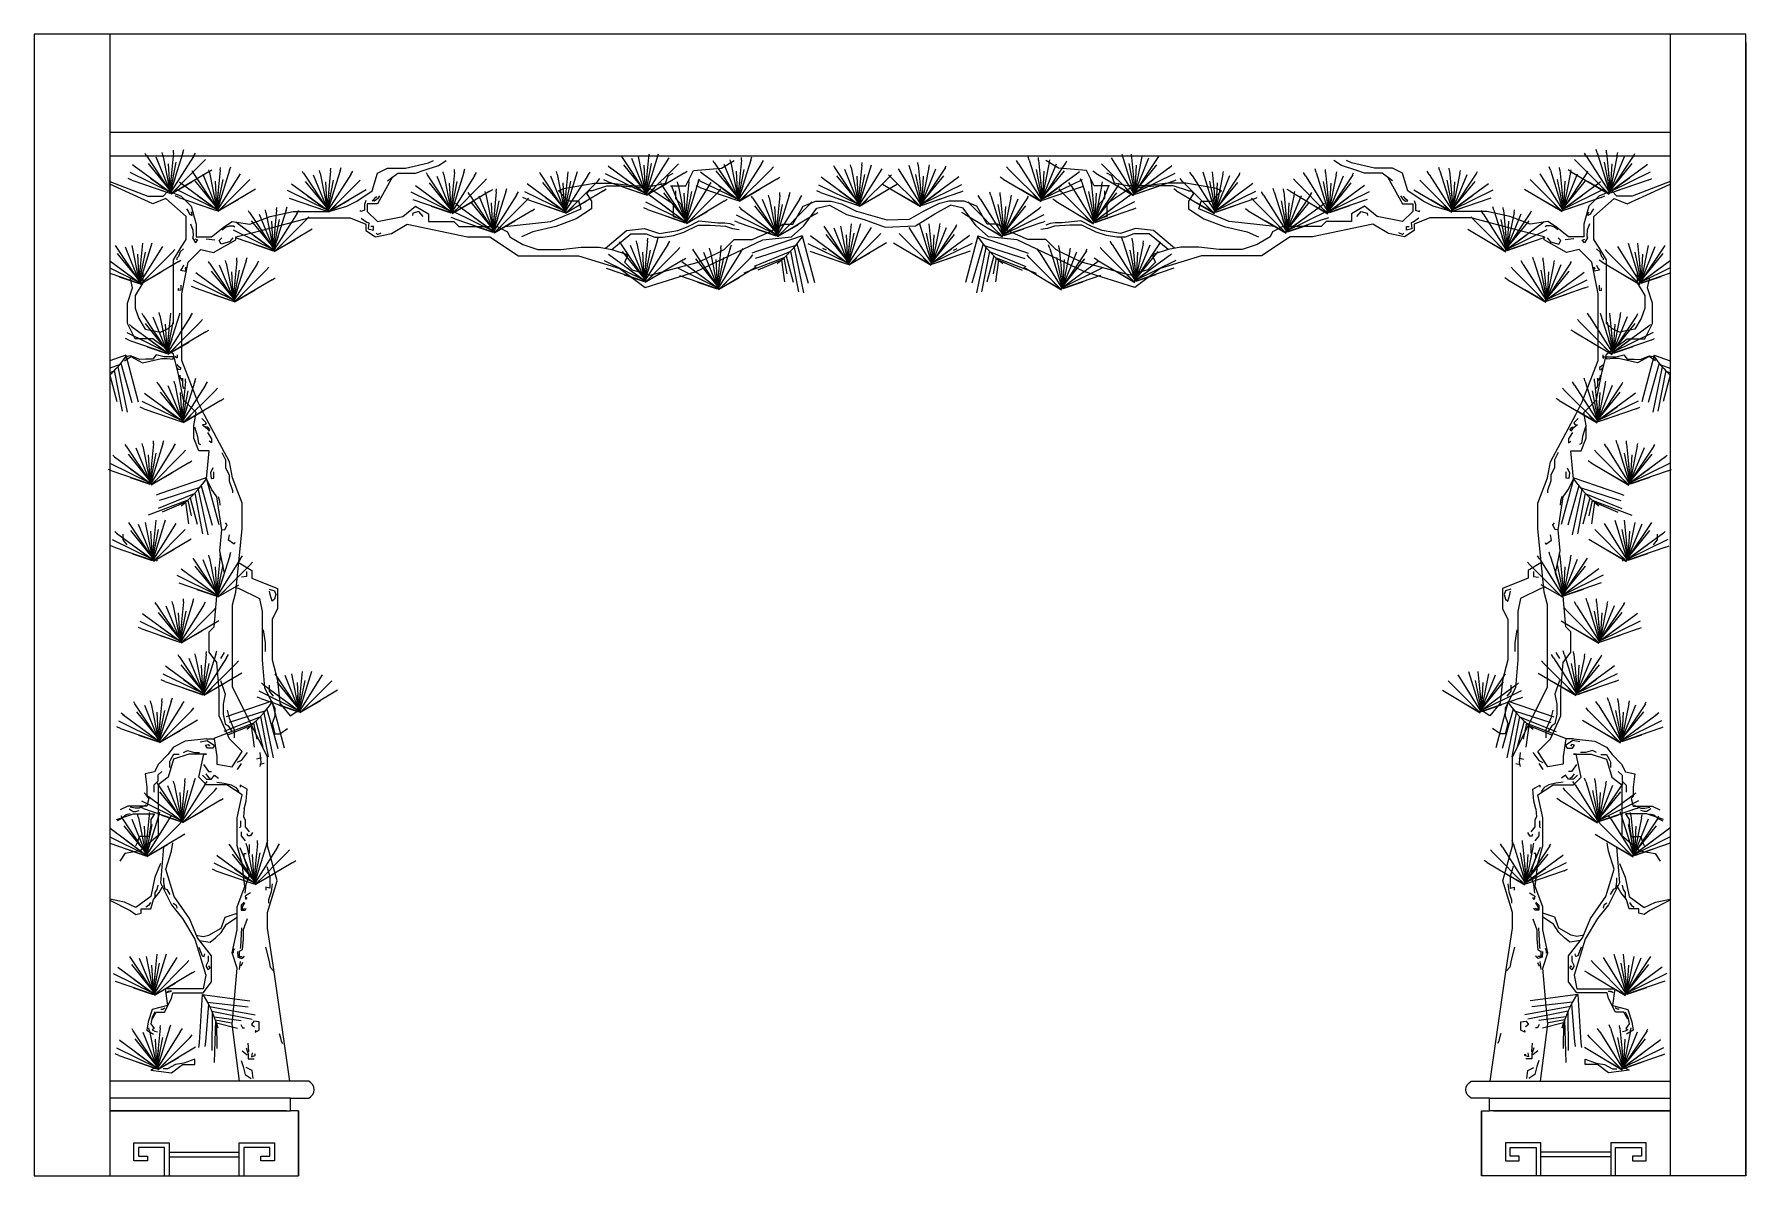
# Model space of a CAD drawing. Header units: metres. Extents: x 4395 to 7995, y 4590 to 6990.
import ezdxf

# ---------------------------------------------------------------- set-up
doc = ezdxf.new("R2010")
doc.units = ezdxf.units.M
for name, color, linetype in [('3', 3, 'Continuous'), ('4', 4, 'Continuous'), ('6', 7, 'Continuous'), ('7', 7, 'Continuous')]:
    doc.layers.add(name, color=color, linetype=linetype)

msp = doc.modelspace()

# ---------------------------------------------------------------- linework, layer by layer
at = {"layer": '3'}
for p, q in [((4630.69, 6735.4), (4628.57, 6739.32)), ((4630.36, 6735.68), (4680.15, 6661.07)), ((4650.94, 6732.38), (4680.15, 6661.07)), ((4665.21, 6735.68), (4663.94, 6741.44)), ((4665.21, 6735.68), (4680.15, 6661.07)), ((4687.62, 6740.66), (4680.15, 6663.56)), ((4707.53, 6740.66), (4682.64, 6661.07)), ((4729.94, 6733.2), (4682.64, 6658.59)), ((4687.62, 6740.66), (4688.13, 6746.57)), ((4707.53, 6740.66), (4709.89, 6747.78)), ((4729.94, 6733.2), (4734.38, 6740.23)), ((5630.36, 6732.81), (5680.16, 6658.2)), ((5665.22, 6732.81), (5680.16, 6658.2)), ((5687.62, 6737.78), (5680.16, 6660.69)), ((5707.54, 6737.78), (5682.64, 6658.2)), ((5902.23, 6725.1), (5904.59, 6732.23)), ((6487.77, 6725.1), (6485.41, 6732.23)), ((6682.46, 6737.78), (6707.36, 6658.2)), ((6702.38, 6737.78), (6709.84, 6660.69)), ((6759.64, 6732.81), (6709.84, 6658.2)), ((6724.78, 6732.81), (6709.84, 6658.2)), ((7660.06, 6733.2), (7655.62, 6740.23)), ((7660.06, 6733.2), (7707.36, 6658.59)), ((7682.47, 6740.66), (7680.11, 6747.78)), ((7682.47, 6740.66), (7707.36, 6661.07)), ((7702.38, 6740.66), (7701.87, 6746.57)), ((7702.38, 6740.66), (7709.85, 6663.56)), ((7759.64, 6735.68), (7709.85, 6661.07)), ((7724.79, 6735.68), (7709.85, 6661.07)), ((7739.06, 6732.38), (7709.85, 6661.07)), ((7724.79, 6735.68), (7726.06, 6741.44)), ((7759.31, 6735.4), (7761.43, 6739.32)), ((4596.23, 6699.76), (4680.15, 6658.59)), ((4601.97, 6716.37), (4608.02, 6711.24)), ((4605.46, 6713.3), (4680.15, 6658.59)), ((4634.32, 6718.49), (4682.38, 6659.3)), ((4676.94, 6717.58), (4679.89, 6662.37)), ((4692.96, 6721.21), (4680.72, 6659.6)), ((4749.86, 6720.76), (4682.64, 6653.61)), ((4762.3, 6700.87), (4682.64, 6653.61)), ((4729.09, 6698.95), (4726.98, 6702.88)), ((4728.76, 6699.23), (4778.55, 6624.62)), ((4749.86, 6720.76), (4755.24, 6726.94)), ((4762.3, 6700.87), (4768.24, 6704.9)), ((4763.61, 6699.23), (4762.34, 6704.99)), ((4763.61, 6699.23), (4778.55, 6624.62)), ((4786.02, 6704.21), (4778.55, 6627.11)), ((4805.94, 6704.21), (4781.04, 6624.62)), ((4828.34, 6696.75), (4781.04, 6622.14)), ((4786.02, 6704.21), (4786.53, 6710.12)), ((4805.94, 6704.21), (4808.29, 6711.33)), ((4961.58, 6697.52), (4959.46, 6701.45)), ((4961.24, 6697.81), (5011.04, 6623.2)), ((4996.1, 6697.81), (4994.83, 6703.56)), ((4996.1, 6697.81), (5011.04, 6623.2)), ((5018.5, 6702.78), (5011.04, 6625.69)), ((5038.42, 6702.78), (5013.52, 6623.2)), ((5018.5, 6702.78), (5019.01, 6708.7)), ((5038.42, 6702.78), (5040.78, 6709.9)), ((5060.83, 6695.32), (5065.27, 6702.35)), ((5221.86, 6694.4), (5219.75, 6698.33)), ((5256.38, 6694.69), (5255.11, 6700.44)), ((5278.79, 6699.66), (5271.32, 6622.57)), ((5298.71, 6699.66), (5273.81, 6620.08)), ((5278.79, 6699.66), (5279.3, 6705.58)), ((5298.71, 6699.66), (5301.06, 6706.79)), ((5321.11, 6692.2), (5325.55, 6699.24)), ((5460.47, 6695.22), (5458.35, 6699.14)), ((5494.99, 6695.5), (5493.72, 6701.26)), ((5517.4, 6700.47), (5509.93, 6623.38)), ((5537.31, 6700.47), (5512.42, 6620.89)), ((5559.72, 6693.01), (5564.16, 6700.05)), ((5596.23, 6696.89), (5680.16, 6655.71)), ((5601.98, 6713.5), (5608.02, 6708.36)), ((5605.47, 6710.43), (5680.16, 6655.71)), ((5634.32, 6715.61), (5682.39, 6656.42)), ((5650.95, 6729.5), (5680.16, 6658.2)), ((5676.95, 6714.71), (5679.9, 6659.49)), ((5692.97, 6718.33), (5680.73, 6656.72)), ((5729.95, 6730.32), (5682.64, 6655.71)), ((5749.86, 6717.89), (5682.64, 6650.74)), ((5762.31, 6697.99), (5768.24, 6702.02)), ((5796.66, 6700.82), (5802.71, 6695.69)), ((5800.16, 6697.75), (5874.84, 6643.03)), ((5825.38, 6719.85), (5823.27, 6723.77)), ((5825.05, 6720.13), (5874.84, 6645.52)), ((5829.01, 6702.93), (5877.08, 6643.75)), ((5845.64, 6716.83), (5874.84, 6645.52)), ((5859.91, 6720.13), (5858.64, 6725.89)), ((5859.91, 6720.13), (5874.84, 6645.52)), ((5871.64, 6702.03), (5874.58, 6646.81)), ((5882.31, 6725.1), (5874.84, 6648.01)), ((5887.66, 6705.65), (5875.41, 6644.05)), ((5902.23, 6725.1), (5877.33, 6645.52)), ((5924.63, 6717.64), (5877.33, 6643.03)), ((5944.55, 6705.21), (5877.33, 6638.06)), ((5882.31, 6725.1), (5882.82, 6731.02)), ((5924.63, 6717.64), (5929.07, 6724.68)), ((5944.55, 6705.21), (5949.93, 6711.39)), ((6078.86, 6709.33), (6076.74, 6713.26)), ((6078.53, 6709.62), (6128.32, 6635.01)), ((6099.11, 6706.31), (6128.32, 6635.01)), ((6113.38, 6709.62), (6112.11, 6715.37)), ((6113.38, 6709.62), (6128.32, 6635.01)), ((6135.79, 6714.59), (6128.32, 6637.5)), ((6155.7, 6714.59), (6130.81, 6635.01)), ((6178.11, 6707.13), (6130.81, 6632.52)), ((6135.79, 6714.59), (6136.3, 6720.51)), ((6211.89, 6707.13), (6259.19, 6632.52)), ((6234.3, 6714.59), (6259.19, 6635.01)), ((6254.21, 6714.59), (6253.7, 6720.51)), ((6254.21, 6714.59), (6261.68, 6637.5)), ((6311.47, 6709.62), (6261.68, 6635.01)), ((6276.62, 6709.62), (6261.68, 6635.01)), ((6290.89, 6706.31), (6261.68, 6635.01)), ((6276.62, 6709.62), (6277.89, 6715.37)), ((6311.14, 6709.33), (6313.26, 6713.26)), ((6445.45, 6705.21), (6440.07, 6711.39)), ((6445.45, 6705.21), (6512.67, 6638.06)), ((6465.37, 6717.64), (6460.93, 6724.68)), ((6465.37, 6717.64), (6512.67, 6643.03)), ((6487.77, 6725.1), (6512.67, 6645.52)), ((6502.34, 6705.65), (6514.59, 6644.05)), ((6507.69, 6725.1), (6507.18, 6731.02)), ((6507.69, 6725.1), (6515.16, 6648.01)), ((6560.99, 6702.93), (6512.92, 6643.75)), ((6564.95, 6720.13), (6515.16, 6645.52)), ((6530.09, 6720.13), (6515.16, 6645.52)), ((6544.36, 6716.83), (6515.16, 6645.52)), ((6589.84, 6697.75), (6515.16, 6643.03)), ((6518.36, 6702.03), (6515.42, 6646.81)), ((6530.09, 6720.13), (6531.36, 6725.89)), ((6564.62, 6719.85), (6566.73, 6723.77)), ((6593.34, 6700.82), (6587.29, 6695.69)), ((6627.69, 6697.99), (6621.76, 6702.02)), ((6640.14, 6717.89), (6707.36, 6650.74)), ((6660.05, 6730.32), (6707.36, 6655.71)), ((6697.03, 6718.33), (6709.27, 6656.72)), ((6755.68, 6715.61), (6707.61, 6656.42)), ((6739.05, 6729.5), (6709.84, 6658.2)), ((6784.53, 6710.43), (6709.84, 6655.71)), ((6793.77, 6696.89), (6709.84, 6655.71)), ((6713.05, 6714.71), (6710.1, 6659.49)), ((6788.02, 6713.5), (6781.98, 6708.36)), ((6830.28, 6693.01), (6825.84, 6700.05)), ((6852.69, 6700.47), (6877.58, 6620.89)), ((6872.6, 6700.47), (6880.07, 6623.38)), ((6895.01, 6695.5), (6896.28, 6701.26)), ((6929.53, 6695.22), (6931.65, 6699.14)), ((7068.89, 6692.2), (7064.45, 6699.24)), ((7091.29, 6699.66), (7088.94, 6706.79)), ((7091.29, 6699.66), (7116.19, 6620.08)), ((7111.21, 6699.66), (7110.7, 6705.58)), ((7111.21, 6699.66), (7118.68, 6622.57)), ((7133.62, 6694.69), (7134.89, 6700.44)), ((7168.14, 6694.4), (7170.25, 6698.33)), ((7329.17, 6695.32), (7324.73, 6702.35)), ((7351.58, 6702.78), (7349.22, 6709.9)), ((7351.58, 6702.78), (7376.48, 6623.2)), ((7371.5, 6702.78), (7370.99, 6708.7)), ((7371.5, 6702.78), (7378.96, 6625.69)), ((7428.76, 6697.81), (7378.96, 6623.2)), ((7393.9, 6697.81), (7378.96, 6623.2)), ((7393.9, 6697.81), (7395.17, 6703.56)), ((7428.42, 6697.52), (7430.54, 6701.45)), ((7561.66, 6696.75), (7608.96, 6622.14)), ((7584.06, 6704.21), (7581.71, 6711.33)), ((7584.06, 6704.21), (7608.96, 6624.62)), ((7603.98, 6704.21), (7603.47, 6710.12)), ((7603.98, 6704.21), (7611.45, 6627.11)), ((7661.24, 6699.23), (7611.45, 6624.62)), ((7626.39, 6699.23), (7611.45, 6624.62)), ((7627.7, 6700.87), (7621.76, 6704.9)), ((7626.39, 6699.23), (7627.66, 6704.99)), ((7627.7, 6700.87), (7707.36, 6653.61)), ((7640.14, 6720.76), (7634.76, 6726.94)), ((7640.14, 6720.76), (7707.36, 6653.61)), ((7660.91, 6698.95), (7663.02, 6702.88)), ((7697.04, 6721.21), (7709.28, 6659.6)), ((7755.68, 6718.49), (7707.62, 6659.3)), ((7784.54, 6713.3), (7709.85, 6658.59)), ((7793.77, 6699.76), (7709.85, 6658.59)), ((7713.06, 6717.58), (7710.11, 6662.37)), ((7788.03, 6716.37), (7781.98, 6711.24)), ((4600.48, 6683.46), (4592.9, 6686.78)), ((4600.48, 6683.46), (4680.15, 6656.1)), ((4638.55, 6669.87), (4680.27, 6655.67)), ((4639.76, 6687.68), (4676.94, 6660.51)), ((4680.27, 6661.11), (4681.17, 6658.09)), ((4683.59, 6694.33), (4680.57, 6672.28)), ((4682.38, 6661.71), (4682.38, 6659.3)), ((4690.55, 6685.87), (4683.59, 6665.04)), ((4684.2, 6655.07), (4726.82, 6679.53)), ((4699.31, 6669.57), (4686.01, 6656.88)), ((4694.63, 6663.31), (4778.55, 6622.14)), ((4700.37, 6679.92), (4706.42, 6674.79)), ((4703.87, 6676.85), (4778.55, 6622.14)), ((4732.72, 6682.04), (4780.79, 6622.85)), ((4749.35, 6695.93), (4778.55, 6624.62)), ((4775.34, 6681.13), (4778.29, 6625.92)), ((4791.37, 6684.76), (4779.12, 6623.15)), ((4848.26, 6684.31), (4781.04, 6617.16)), ((4860.71, 6664.42), (4781.04, 6617.16)), ((4927.11, 6661.89), (5011.04, 6620.71)), ((4936.35, 6675.42), (5011.04, 6620.71)), ((4965.2, 6680.61), (5013.27, 6621.42)), ((4981.83, 6694.5), (5011.04, 6623.2)), ((5007.83, 6679.71), (5010.78, 6624.49)), ((5023.85, 6683.33), (5011.61, 6621.72)), ((5060.83, 6695.32), (5013.52, 6620.71)), ((5080.74, 6682.89), (5013.52, 6615.74)), ((5093.19, 6662.99), (5013.52, 6615.74)), ((5196.64, 6672.31), (5271.32, 6617.59)), ((5221.53, 6694.69), (5271.32, 6620.08)), ((5225.49, 6677.49), (5273.56, 6618.3)), ((5242.12, 6691.38), (5271.32, 6620.08)), ((5256.38, 6694.69), (5271.32, 6620.08)), ((5268.11, 6676.59), (5271.06, 6621.37)), ((5284.14, 6680.21), (5271.89, 6618.61)), ((5321.11, 6692.2), (5273.81, 6617.59)), ((5341.03, 6679.77), (5273.81, 6612.62)), ((5341.03, 6679.77), (5346.41, 6685.95)), ((5353.48, 6659.87), (5359.41, 6663.9)), ((5366.96, 6658.86), (5367.46, 6664.77)), ((5386.87, 6658.86), (5389.23, 6665.98)), ((5431.75, 6676.19), (5437.79, 6671.06)), ((5435.24, 6673.12), (5509.93, 6618.4)), ((5460.14, 6695.5), (5509.93, 6620.89)), ((5464.1, 6678.3), (5512.16, 6619.11)), ((5480.72, 6692.2), (5509.93, 6620.89)), ((5494.99, 6695.5), (5509.93, 6620.89)), ((5506.72, 6677.4), (5509.67, 6622.18)), ((5522.74, 6681.02), (5510.5, 6619.42)), ((5559.72, 6693.01), (5512.42, 6618.4)), ((5579.63, 6680.58), (5512.42, 6613.43)), ((5592.08, 6660.68), (5512.42, 6613.43)), ((5579.63, 6680.58), (5585.02, 6686.76)), ((5592.08, 6660.68), (5598.01, 6664.71)), ((5600.49, 6680.58), (5592.91, 6683.9)), ((5600.49, 6680.58), (5680.16, 6653.23)), ((5638.55, 6666.99), (5680.27, 6652.8)), ((5639.76, 6684.81), (5676.95, 6657.63)), ((5683.6, 6691.45), (5680.57, 6669.41)), ((5690.55, 6683), (5683.6, 6662.16)), ((5684.2, 6652.2), (5726.83, 6676.66)), ((5699.32, 6666.69), (5686.02, 6654.01)), ((5714.86, 6673.45), (5712.75, 6677.38)), ((5714.53, 6673.74), (5764.32, 6599.13)), ((5735.12, 6670.43), (5764.32, 6599.13)), ((5749.39, 6673.74), (5748.12, 6679.49)), ((5749.39, 6673.74), (5764.32, 6599.13)), ((5771.79, 6678.71), (5764.32, 6601.62)), ((5791.71, 6678.71), (5766.81, 6599.13)), ((5814.11, 6671.25), (5766.81, 6596.64)), ((5771.79, 6678.71), (5772.3, 6684.63)), ((5795.18, 6667.9), (5787.6, 6671.23)), ((5790.92, 6684.21), (5874.84, 6643.03)), ((5791.71, 6678.71), (5794.07, 6685.83)), ((5795.18, 6667.9), (5874.84, 6640.55)), ((5814.11, 6671.25), (5818.55, 6678.28)), ((5834.03, 6658.82), (5839.41, 6665)), ((5834.45, 6672.13), (5871.64, 6644.95)), ((5878.29, 6678.78), (5875.26, 6656.73)), ((5957, 6685.31), (5877.33, 6638.06)), ((5885.24, 6670.32), (5878.29, 6649.48)), ((5878.89, 6639.52), (5921.52, 6663.98)), ((5957, 6685.31), (5962.93, 6689.35)), ((6048.65, 6657.39), (6041.07, 6660.71)), ((6044.4, 6673.7), (6128.32, 6632.52)), ((6050.14, 6690.31), (6056.19, 6685.17)), ((6053.63, 6687.24), (6128.32, 6632.52)), ((6082.49, 6692.42), (6130.55, 6633.23)), ((6087.93, 6661.62), (6125.11, 6634.44)), ((6125.11, 6691.52), (6128.06, 6636.3)), ((6131.76, 6668.26), (6128.74, 6646.22)), ((6141.13, 6695.14), (6128.89, 6633.53)), ((6198.02, 6694.7), (6130.81, 6627.55)), ((6210.47, 6674.8), (6130.81, 6627.55)), ((6179.53, 6674.8), (6259.19, 6627.55)), ((6191.98, 6694.7), (6259.19, 6627.55)), ((6248.87, 6695.14), (6261.11, 6633.53)), ((6258.24, 6668.26), (6261.26, 6646.22)), ((6307.51, 6692.42), (6259.45, 6633.23)), ((6336.37, 6687.24), (6261.68, 6632.52)), ((6345.6, 6673.7), (6261.68, 6632.52)), ((6264.89, 6691.52), (6261.94, 6636.3)), ((6302.07, 6661.62), (6264.89, 6634.44)), ((6339.86, 6690.31), (6333.81, 6685.17)), ((6341.35, 6657.39), (6348.93, 6660.71)), ((6433, 6685.31), (6427.07, 6689.35)), ((6433, 6685.31), (6512.67, 6638.06)), ((6511.11, 6639.52), (6468.48, 6663.98)), ((6504.76, 6670.32), (6511.71, 6649.48)), ((6511.71, 6678.78), (6514.74, 6656.73)), ((6599.08, 6684.21), (6515.16, 6643.03)), ((6594.82, 6667.9), (6515.16, 6640.55)), ((6555.55, 6672.13), (6518.36, 6644.95)), ((6555.97, 6658.82), (6550.59, 6665)), ((6575.89, 6671.25), (6571.45, 6678.28)), ((6575.89, 6671.25), (6623.19, 6596.64)), ((6594.82, 6667.9), (6602.4, 6671.23)), ((6598.29, 6678.71), (6595.93, 6685.83)), ((6598.29, 6678.71), (6623.19, 6599.13)), ((6618.21, 6678.71), (6617.7, 6684.63)), ((6618.21, 6678.71), (6625.68, 6601.62)), ((6675.47, 6673.74), (6625.68, 6599.13)), ((6640.61, 6673.74), (6625.68, 6599.13)), ((6654.88, 6670.43), (6625.68, 6599.13)), ((6640.61, 6673.74), (6641.88, 6679.49)), ((6705.8, 6652.2), (6663.17, 6676.66)), ((6675.14, 6673.45), (6677.25, 6677.38)), ((6690.68, 6666.69), (6703.98, 6654.01)), ((6699.45, 6683), (6706.4, 6662.16)), ((6706.4, 6691.45), (6709.43, 6669.41)), ((6751.45, 6666.99), (6709.73, 6652.8)), ((6789.51, 6680.58), (6709.84, 6653.23)), ((6750.24, 6684.81), (6713.05, 6657.63)), ((6789.51, 6680.58), (6797.09, 6683.9)), ((6797.92, 6660.68), (6791.99, 6664.71)), ((6797.92, 6660.68), (6877.58, 6613.43)), ((6810.37, 6680.58), (6804.98, 6686.76)), ((6810.37, 6680.58), (6877.58, 6613.43)), ((6830.28, 6693.01), (6877.58, 6618.4)), ((6867.26, 6681.02), (6879.5, 6619.42)), ((6925.9, 6678.3), (6877.84, 6619.11)), ((6929.86, 6695.5), (6880.07, 6620.89)), ((6895.01, 6695.5), (6880.07, 6620.89)), ((6909.28, 6692.2), (6880.07, 6620.89)), ((6954.76, 6673.12), (6880.07, 6618.4)), ((6883.28, 6677.4), (6880.33, 6622.18)), ((6958.25, 6676.19), (6952.21, 6671.06)), ((7003.13, 6658.86), (7000.77, 6665.98)), ((7023.04, 6658.86), (7022.54, 6664.77)), ((7036.52, 6659.87), (7030.59, 6663.9)), ((7048.97, 6679.77), (7043.59, 6685.95)), ((7048.97, 6679.77), (7116.19, 6612.62)), ((7068.89, 6692.2), (7116.19, 6617.59)), ((7105.86, 6680.21), (7118.11, 6618.61)), ((7164.51, 6677.49), (7116.44, 6618.3)), ((7133.62, 6694.69), (7118.68, 6620.08)), ((7168.47, 6694.69), (7118.68, 6620.08)), ((7147.88, 6691.38), (7118.68, 6620.08)), ((7193.36, 6672.31), (7118.68, 6617.59)), ((7121.89, 6676.59), (7118.94, 6621.37)), ((7296.81, 6662.99), (7376.48, 6615.74)), ((7309.26, 6682.89), (7376.48, 6615.74)), ((7329.17, 6695.32), (7376.48, 6620.71)), ((7366.15, 6683.33), (7378.39, 6621.72)), ((7424.8, 6680.61), (7376.73, 6621.42)), ((7408.17, 6694.5), (7378.96, 6623.2)), ((7453.65, 6675.42), (7378.96, 6620.71)), ((7462.89, 6661.89), (7378.96, 6620.71)), ((7382.17, 6679.71), (7379.22, 6624.49)), ((7529.29, 6664.42), (7608.96, 6617.16)), ((7541.74, 6684.31), (7608.96, 6617.16)), ((7598.63, 6684.76), (7610.88, 6623.15)), ((7657.28, 6682.04), (7609.21, 6622.85)), ((7640.65, 6695.93), (7611.45, 6624.62)), ((7686.13, 6676.85), (7611.45, 6622.14)), ((7695.37, 6663.31), (7611.45, 6622.14)), ((7614.66, 6681.13), (7611.71, 6625.92)), ((7705.8, 6655.07), (7663.18, 6679.53)), ((7689.63, 6679.92), (7683.58, 6674.79)), ((7690.69, 6669.57), (7703.99, 6656.88)), ((7699.45, 6685.87), (7706.41, 6665.04)), ((7706.41, 6694.33), (7709.43, 6672.28)), ((7707.62, 6661.71), (7707.62, 6659.3)), ((7709.73, 6661.11), (7708.83, 6658.09)), ((7751.45, 6669.87), (7709.73, 6655.67)), ((7789.52, 6683.46), (7709.85, 6656.1)), ((7750.24, 6687.68), (7713.06, 6660.51)), ((7789.52, 6683.46), (7797.1, 6686.78)), ((4681.17, 6658.09), (4680.87, 6656.88)), ((4680.87, 6656.88), (4682.38, 6655.37)), ((4682.38, 6659.3), (4683.29, 6656.88)), ((4682.38, 6657.49), (4683.59, 6657.49)), ((4682.38, 6655.67), (4682.38, 6657.49)), ((4683.29, 6655.67), (4682.38, 6655.67)), ((4683.29, 6656.88), (4683.29, 6655.67)), ((4698.89, 6647.01), (4691.3, 6650.33)), ((4698.89, 6647.01), (4778.55, 6619.65)), ((4736.95, 6633.42), (4778.67, 6619.22)), ((4738.16, 6651.24), (4775.34, 6624.06)), ((4778.67, 6624.66), (4779.58, 6621.64)), ((4781.99, 6657.88), (4778.97, 6635.83)), ((4780.79, 6625.26), (4780.79, 6622.85)), ((4788.95, 6649.42), (4781.99, 6628.59)), ((4782.6, 6618.62), (4825.22, 6643.08)), ((4797.71, 6633.12), (4784.41, 6620.43)), ((4904.83, 6619.85), (4905.34, 6625.77)), ((4924.75, 6619.85), (4927.11, 6626.98)), ((4931.37, 6645.58), (5011.04, 6618.22)), ((4969.44, 6631.99), (5011.15, 6617.8)), ((4970.64, 6649.81), (5007.83, 6622.63)), ((5014.48, 6656.45), (5011.46, 6634.41)), ((5021.43, 6648), (5014.48, 6627.16)), ((5015.08, 6617.19), (5057.71, 6641.66)), ((5030.2, 6631.69), (5016.9, 6619.01)), ((5092.56, 6640.52), (5089.56, 6632.26)), ((5089.56, 6632.26), (5089.56, 6620.25)), ((5106.09, 6639.77), (5109.85, 6643.52)), ((5110.6, 6639.02), (5106.09, 6639.77)), ((5109.85, 6643.52), (5113.61, 6647.28)), ((5117.37, 6644.27), (5110.6, 6639.02)), ((5113.61, 6647.28), (5115.86, 6648.78)), ((5121.12, 6650.28), (5117.37, 6644.27)), ((5187.4, 6658.77), (5271.32, 6617.59)), ((5191.66, 6642.46), (5271.32, 6615.11)), ((5229.72, 6628.87), (5271.44, 6614.68)), ((5230.93, 6646.69), (5268.11, 6619.51)), ((5274.76, 6653.33), (5271.74, 6631.29)), ((5353.48, 6659.87), (5273.81, 6612.62)), ((5281.72, 6644.88), (5274.76, 6624.04)), ((5275.37, 6614.08), (5317.99, 6638.54)), ((5290.48, 6628.57), (5277.18, 6615.89)), ((5281.31, 6634.58), (5287.35, 6629.44)), ((5284.8, 6631.5), (5359.49, 6576.79)), ((5310.03, 6653.6), (5307.91, 6657.53)), ((5309.7, 6653.89), (5359.49, 6579.28)), ((5313.65, 6636.69), (5361.72, 6577.5)), ((5330.28, 6650.58), (5359.49, 6579.28)), ((5344.55, 6653.89), (5343.28, 6659.64)), ((5344.55, 6653.89), (5359.49, 6579.28)), ((5356.28, 6635.78), (5359.23, 6580.57)), ((5366.96, 6658.86), (5359.49, 6581.76)), ((5372.3, 6639.41), (5360.06, 6577.8)), ((5386.87, 6658.86), (5361.98, 6579.28)), ((5409.28, 6651.4), (5361.98, 6576.79)), ((5429.19, 6638.96), (5361.98, 6571.82)), ((5409.28, 6651.4), (5413.72, 6658.43)), ((5430.26, 6643.27), (5422.68, 6646.6)), ((5426.01, 6659.58), (5509.93, 6618.4)), ((5429.19, 6638.96), (5434.58, 6645.15)), ((5430.26, 6643.27), (5509.93, 6615.92)), ((5468.33, 6629.68), (5510.04, 6615.49)), ((5469.54, 6647.5), (5506.72, 6620.32)), ((5513.37, 6654.14), (5510.35, 6632.1)), ((5520.32, 6645.69), (5513.37, 6624.85)), ((5513.97, 6614.89), (5556.6, 6639.35)), ((5529.09, 6629.38), (5515.79, 6616.7)), ((5684.66, 6621.51), (5677.08, 6624.83)), ((5680.27, 6658.23), (5681.18, 6655.21)), ((5680.4, 6637.82), (5764.32, 6596.64)), ((5681.18, 6655.21), (5680.88, 6654.01)), ((5680.88, 6654.01), (5682.39, 6652.5)), ((5682.39, 6658.84), (5682.39, 6656.42)), ((5682.39, 6656.42), (5683.3, 6654.01)), ((5682.39, 6654.61), (5683.6, 6654.61)), ((5682.39, 6652.8), (5682.39, 6654.61)), ((5683.3, 6652.8), (5682.39, 6652.8)), ((5683.3, 6654.01), (5683.3, 6652.8)), ((5686.14, 6654.43), (5692.19, 6649.29)), ((5689.64, 6651.35), (5764.32, 6596.64)), ((5718.49, 6656.54), (5766.56, 6597.35)), ((5723.93, 6625.74), (5761.12, 6598.56)), ((5761.12, 6655.64), (5764.06, 6600.42)), ((5767.77, 6632.38), (5764.74, 6610.34)), ((5777.14, 6659.26), (5764.89, 6597.65)), ((5834.03, 6658.82), (5766.81, 6591.67)), ((5846.48, 6638.92), (5766.81, 6591.67)), ((5833.24, 6654.31), (5874.96, 6640.12)), ((5846.48, 6638.92), (5852.41, 6642.95)), ((5874.96, 6645.56), (5875.87, 6642.54)), ((5875.87, 6642.54), (5875.57, 6641.33)), ((5875.57, 6641.33), (5877.08, 6639.82)), ((5877.08, 6646.16), (5877.08, 6643.75)), ((5877.08, 6643.75), (5877.98, 6641.33)), ((5877.08, 6641.93), (5878.29, 6641.93)), ((5877.08, 6640.12), (5877.08, 6641.93)), ((5877.98, 6640.12), (5877.08, 6640.12)), ((5877.4, 6626.91), (5883.45, 6621.78)), ((5877.98, 6641.33), (5877.98, 6640.12)), ((5894.01, 6654.01), (5880.7, 6641.33)), ((5906.12, 6645.94), (5904, 6649.87)), ((5905.79, 6646.22), (5955.58, 6571.61)), ((5909.75, 6629.03), (5957.81, 6569.84)), ((5926.37, 6642.92), (5955.58, 6571.61)), ((5940.64, 6646.22), (5939.37, 6651.98)), ((5940.64, 6646.22), (5955.58, 6571.61)), ((5952.37, 6628.12), (5955.32, 6572.91)), ((5963.05, 6651.2), (5955.58, 6574.1)), ((5968.39, 6631.75), (5956.15, 6570.14)), ((5982.96, 6651.2), (5958.07, 6571.61)), ((6005.37, 6643.74), (5958.07, 6569.13)), ((6025.28, 6631.3), (5958.07, 6564.15)), ((5963.05, 6651.2), (5963.56, 6657.11)), ((5982.96, 6651.2), (5985.32, 6658.32)), ((6005.37, 6643.74), (6009.81, 6650.77)), ((6025.28, 6631.3), (6030.67, 6637.48)), ((6048.65, 6657.39), (6128.32, 6630.04)), ((6086.72, 6643.8), (6128.44, 6629.61)), ((6128.44, 6635.04), (6129.34, 6632.02)), ((6129.34, 6632.02), (6129.04, 6630.82)), ((6129.04, 6630.82), (6130.55, 6629.31)), ((6130.55, 6635.65), (6130.55, 6633.23)), ((6130.55, 6633.23), (6131.46, 6630.82)), ((6130.55, 6631.42), (6131.76, 6631.42)), ((6130.55, 6629.61), (6130.55, 6631.42)), ((6131.46, 6629.61), (6130.55, 6629.61)), ((6131.46, 6630.82), (6131.46, 6629.61)), ((6138.71, 6659.81), (6131.76, 6638.97)), ((6132.37, 6629), (6174.99, 6653.47)), ((6147.48, 6643.5), (6134.18, 6630.82)), ((6257.63, 6629), (6215.01, 6653.47)), ((6242.52, 6643.5), (6255.82, 6630.82)), ((6251.29, 6659.81), (6258.24, 6638.97)), ((6259.45, 6631.42), (6258.24, 6631.42)), ((6259.45, 6633.23), (6258.54, 6630.82)), ((6258.54, 6630.82), (6258.54, 6629.61)), ((6258.54, 6629.61), (6259.45, 6629.61)), ((6259.45, 6635.65), (6259.45, 6633.23)), ((6259.45, 6629.61), (6259.45, 6631.42)), ((6260.96, 6630.82), (6259.45, 6629.31)), ((6261.56, 6635.04), (6260.66, 6632.02)), ((6260.66, 6632.02), (6260.96, 6630.82)), ((6303.28, 6643.8), (6261.56, 6629.61)), ((6341.35, 6657.39), (6261.68, 6630.04)), ((6364.72, 6631.3), (6359.33, 6637.48)), ((6364.72, 6631.3), (6359.33, 6637.48)), ((6364.72, 6631.3), (6431.93, 6564.15)), ((6384.63, 6643.74), (6380.19, 6650.77)), ((6384.63, 6643.74), (6431.93, 6569.13)), ((6407.04, 6651.2), (6404.68, 6658.32)), ((6407.04, 6651.2), (6431.93, 6571.61)), ((6421.61, 6631.75), (6433.85, 6570.14)), ((6426.95, 6651.2), (6426.44, 6657.11)), ((6426.95, 6651.2), (6434.42, 6574.1)), ((6480.25, 6629.03), (6432.19, 6569.84)), ((6484.21, 6646.22), (6434.42, 6571.61)), ((6449.36, 6646.22), (6434.42, 6571.61)), ((6463.63, 6642.92), (6434.42, 6571.61)), ((6437.63, 6628.12), (6434.68, 6572.91)), ((6449.36, 6646.22), (6450.63, 6651.98)), ((6483.88, 6645.94), (6486, 6649.87)), ((6495.99, 6654.01), (6509.3, 6641.33)), ((6512.6, 6626.91), (6506.55, 6621.78)), ((6512.92, 6641.93), (6511.71, 6641.93)), ((6512.92, 6643.75), (6512.02, 6641.33)), ((6512.02, 6641.33), (6512.02, 6640.12)), ((6512.02, 6640.12), (6512.92, 6640.12)), ((6512.92, 6646.16), (6512.92, 6643.75)), ((6512.92, 6640.12), (6512.92, 6641.93)), ((6514.43, 6641.33), (6512.92, 6639.82)), ((6515.04, 6645.56), (6514.13, 6642.54)), ((6514.13, 6642.54), (6514.43, 6641.33)), ((6556.76, 6654.31), (6515.04, 6640.12)), ((6543.52, 6638.92), (6537.59, 6642.95)), ((6543.52, 6638.92), (6623.19, 6591.67)), ((6555.97, 6658.82), (6623.19, 6591.67)), ((6612.86, 6659.26), (6625.11, 6597.65)), ((6622.23, 6632.38), (6625.26, 6610.34)), ((6671.51, 6656.54), (6623.44, 6597.35)), ((6700.36, 6651.35), (6625.68, 6596.64)), ((6709.6, 6637.82), (6625.68, 6596.64)), ((6628.88, 6655.64), (6625.94, 6600.42)), ((6666.07, 6625.74), (6628.88, 6598.56)), ((6703.86, 6654.43), (6697.81, 6649.29)), ((6705.34, 6621.51), (6712.92, 6624.83)), ((6707.61, 6654.61), (6706.4, 6654.61)), ((6707.61, 6656.42), (6706.7, 6654.01)), ((6706.7, 6654.01), (6706.7, 6652.8)), ((6706.7, 6652.8), (6707.61, 6652.8)), ((6707.61, 6658.84), (6707.61, 6656.42)), ((6707.61, 6652.8), (6707.61, 6654.61)), ((6709.12, 6654.01), (6707.61, 6652.5)), ((6709.73, 6658.23), (6708.82, 6655.21)), ((6708.82, 6655.21), (6709.12, 6654.01)), ((6876.03, 6614.89), (6833.4, 6639.35)), ((6860.91, 6629.38), (6874.21, 6616.7)), ((6869.68, 6645.69), (6876.63, 6624.85)), ((6876.63, 6654.14), (6879.65, 6632.1)), ((6921.67, 6629.68), (6879.96, 6615.49)), ((6963.99, 6659.58), (6880.07, 6618.4)), ((6959.74, 6643.27), (6880.07, 6615.92)), ((6920.46, 6647.5), (6883.28, 6620.32)), ((6960.81, 6638.96), (6955.42, 6645.15)), ((6959.74, 6643.27), (6967.32, 6646.6)), ((6960.81, 6638.96), (7028.02, 6571.82)), ((6980.72, 6651.4), (6976.28, 6658.43)), ((6980.72, 6651.4), (7028.02, 6576.79)), ((7003.13, 6658.86), (7028.02, 6579.28)), ((7017.7, 6639.41), (7029.94, 6577.8)), ((7023.04, 6658.86), (7030.51, 6581.76)), ((7076.35, 6636.69), (7028.28, 6577.5)), ((7080.3, 6653.89), (7030.51, 6579.28)), ((7045.45, 6653.89), (7030.51, 6579.28)), ((7059.72, 6650.58), (7030.51, 6579.28)), ((7105.2, 6631.5), (7030.51, 6576.79)), ((7033.72, 6635.78), (7030.77, 6580.57)), ((7036.52, 6659.87), (7116.19, 6612.62)), ((7045.45, 6653.89), (7046.72, 6659.64)), ((7114.63, 6614.08), (7072.01, 6638.54)), ((7079.97, 6653.6), (7082.09, 6657.53)), ((7099.52, 6628.57), (7112.82, 6615.89)), ((7108.69, 6634.58), (7102.65, 6629.44)), ((7108.28, 6644.88), (7115.24, 6624.04)), ((7115.24, 6653.33), (7118.26, 6631.29)), ((7160.28, 6628.87), (7118.56, 6614.68)), ((7202.6, 6658.77), (7118.68, 6617.59)), ((7198.34, 6642.46), (7118.68, 6615.11)), ((7159.07, 6646.69), (7121.89, 6619.51)), ((7268.88, 6650.28), (7272.63, 6644.27)), ((7272.63, 6644.27), (7279.4, 6639.02)), ((7276.39, 6647.28), (7274.14, 6648.78)), ((7280.15, 6643.52), (7276.39, 6647.28)), ((7279.4, 6639.02), (7283.91, 6639.77)), ((7283.91, 6639.77), (7280.15, 6643.52)), ((7297.44, 6640.52), (7300.44, 6632.26)), ((7300.44, 6632.26), (7300.44, 6620.25)), ((7374.92, 6617.19), (7332.29, 6641.66)), ((7359.8, 6631.69), (7373.1, 6619.01)), ((7368.57, 6648), (7375.52, 6627.16)), ((7375.52, 6656.45), (7378.54, 6634.41)), ((7420.56, 6631.99), (7378.85, 6617.8)), ((7458.63, 6645.58), (7378.96, 6618.22)), ((7419.36, 6649.81), (7382.17, 6622.63)), ((7465.25, 6619.85), (7462.89, 6626.98)), ((7485.17, 6619.85), (7484.66, 6625.77)), ((7607.4, 6618.62), (7564.78, 6643.08)), ((7592.29, 6633.12), (7605.59, 6620.43)), ((7601.05, 6649.42), (7608.01, 6628.59)), ((7608.01, 6657.88), (7611.03, 6635.83)), ((7609.21, 6625.26), (7609.21, 6622.85)), ((7611.33, 6624.66), (7610.42, 6621.64)), ((7653.05, 6633.42), (7611.33, 6619.22)), ((7691.11, 6647.01), (7611.45, 6619.65)), ((7651.84, 6651.24), (7614.66, 6624.06)), ((7691.11, 6647.01), (7698.7, 6650.33)), ((7707.62, 6657.49), (7706.41, 6657.49)), ((7707.62, 6659.3), (7706.71, 6656.88)), ((7706.71, 6656.88), (7706.71, 6655.67)), ((7706.71, 6655.67), (7707.62, 6655.67)), ((7707.62, 6655.67), (7707.62, 6657.49)), ((7709.13, 6656.88), (7707.62, 6655.37)), ((7708.83, 6658.09), (7709.13, 6656.88)), ((4715.25, 6623.25), (4719.76, 6616.49)), ((4719.76, 6616.49), (4721.27, 6611.99)), ((4721.27, 6611.99), (4727.28, 6608.99)), ((4723.52, 6591.72), (4728.78, 6578.2)), ((4726.53, 6614.99), (4724.27, 6614.99)), ((4727.28, 6608.99), (4726.53, 6614.99)), ((4779.58, 6621.64), (4779.27, 6620.43)), ((4779.27, 6620.43), (4780.79, 6618.92)), ((4780.79, 6622.85), (4781.69, 6620.43)), ((4780.79, 6621.04), (4781.99, 6621.04)), ((4780.79, 6619.22), (4780.79, 6621.04)), ((4781.69, 6619.22), (4780.79, 6619.22)), ((4781.69, 6620.43), (4781.69, 6619.22)), ((4819.19, 6595.57), (4825.23, 6590.44)), ((4822.68, 6592.5), (4897.37, 6537.78)), ((4847.91, 6614.6), (4845.79, 6618.52)), ((4847.57, 6614.88), (4897.37, 6540.27)), ((4851.53, 6597.68), (4899.6, 6538.49)), ((4868.16, 6611.58), (4897.37, 6540.27)), ((4882.43, 6614.88), (4881.16, 6620.64)), ((4882.43, 6614.88), (4897.37, 6540.27)), ((4894.16, 6596.78), (4897.11, 6541.56)), ((4904.83, 6619.85), (4897.37, 6542.76)), ((4910.18, 6600.4), (4897.94, 6538.8)), ((4924.75, 6619.85), (4899.85, 6540.27)), ((4947.16, 6612.39), (4899.85, 6537.78)), ((4967.07, 6599.96), (4899.85, 6532.81)), ((4947.16, 6612.39), (4951.59, 6619.43)), ((4967.07, 6599.96), (4972.45, 6606.14)), ((5011.15, 6623.23), (5012.06, 6620.21)), ((5012.06, 6620.21), (5011.76, 6619.01)), ((5011.76, 6619.01), (5013.27, 6617.5)), ((5013.27, 6623.84), (5013.27, 6621.42)), ((5013.27, 6621.42), (5014.18, 6619.01)), ((5013.27, 6619.61), (5014.48, 6619.61)), ((5013.27, 6617.8), (5013.27, 6619.61)), ((5014.18, 6617.8), (5013.27, 6617.8)), ((5014.18, 6619.01), (5014.18, 6617.8)), ((5082.04, 6617.24), (5080.54, 6619.5)), ((5089.56, 6620.25), (5082.04, 6617.24)), ((5082.79, 6602.98), (5094.82, 6594.72)), ((5094.82, 6594.72), (5098.58, 6593.22)), ((5098.58, 6593.22), (5097.07, 6581.2)), ((5271.44, 6620.12), (5272.35, 6617.1)), ((5272.35, 6617.1), (5272.04, 6615.89)), ((5272.04, 6615.89), (5273.56, 6614.38)), ((5279.82, 6601.66), (5272.24, 6604.98)), ((5273.56, 6620.72), (5273.56, 6618.3)), ((5273.56, 6618.3), (5274.46, 6615.89)), ((5273.56, 6616.49), (5274.76, 6616.49)), ((5273.56, 6614.68), (5273.56, 6616.49)), ((5274.46, 6614.68), (5273.56, 6614.68)), ((5274.46, 6615.89), (5274.46, 6614.68)), ((5275.56, 6617.97), (5359.49, 6576.79)), ((5279.82, 6601.66), (5359.49, 6574.3)), ((5317.89, 6588.07), (5359.6, 6573.88)), ((5319.1, 6605.89), (5356.28, 6578.71)), ((5362.93, 6612.53), (5359.91, 6590.49)), ((5441.64, 6619.07), (5361.98, 6571.82)), ((5369.88, 6604.07), (5362.93, 6583.24)), ((5363.53, 6573.27), (5406.16, 6597.73)), ((5441.64, 6619.07), (5447.57, 6623.1)), ((5510.04, 6620.93), (5510.95, 6617.91)), ((5510.95, 6617.91), (5510.65, 6616.7)), ((5510.65, 6616.7), (5512.16, 6615.19)), ((5512.16, 6621.53), (5512.16, 6619.11)), ((5512.16, 6619.11), (5513.07, 6616.7)), ((5512.16, 6617.3), (5513.37, 6617.3)), ((5512.16, 6615.49), (5512.16, 6617.3)), ((5513.07, 6615.49), (5512.16, 6615.49)), ((5513.07, 6616.7), (5513.07, 6615.49)), ((5684.66, 6621.51), (5764.32, 6594.15)), ((5722.72, 6607.92), (5764.44, 6593.73)), ((5764.44, 6599.16), (5765.35, 6596.14)), ((5765.35, 6596.14), (5765.04, 6594.94)), ((5765.04, 6594.94), (5766.56, 6593.43)), ((5766.56, 6599.77), (5766.56, 6597.35)), ((5766.56, 6597.35), (5767.46, 6594.94)), ((5766.56, 6595.54), (5767.77, 6595.54)), ((5766.56, 6593.73), (5766.56, 6595.54)), ((5767.46, 6593.73), (5766.56, 6593.73)), ((5767.46, 6594.94), (5767.46, 6593.73)), ((5774.72, 6623.93), (5767.77, 6603.09)), ((5768.37, 6593.12), (5810.99, 6617.59)), ((5783.49, 6607.62), (5770.18, 6594.94)), ((5875.91, 6594), (5868.33, 6597.32)), ((5871.66, 6610.3), (5955.58, 6569.13)), ((5875.91, 6594), (5955.58, 6566.64)), ((5880.89, 6623.84), (5955.58, 6569.13)), ((5915.19, 6598.23), (5952.37, 6571.05)), ((5959.02, 6604.87), (5956, 6582.82)), ((6037.73, 6611.41), (5958.07, 6564.15)), ((5965.97, 6596.41), (5959.02, 6575.58)), ((5959.63, 6565.61), (6002.25, 6590.07)), ((6037.73, 6611.41), (6043.67, 6615.44)), ((6113.24, 6591.28), (6105.77, 6514.19)), ((6133.15, 6591.28), (6108.26, 6511.7)), ((6256.85, 6591.28), (6281.74, 6511.7)), ((6276.76, 6591.28), (6284.23, 6514.19)), ((6299.17, 6586.31), (6300.44, 6592.06)), ((6333.69, 6586.02), (6335.81, 6589.95)), ((6352.27, 6611.41), (6346.33, 6615.44)), ((6352.27, 6611.41), (6431.93, 6564.15)), ((6430.37, 6565.61), (6387.75, 6590.07)), ((6424.03, 6596.41), (6430.98, 6575.58)), ((6430.98, 6604.87), (6434, 6582.82)), ((6509.11, 6623.84), (6434.42, 6569.13)), ((6518.34, 6610.3), (6434.42, 6569.13)), ((6514.09, 6594), (6434.42, 6566.64)), ((6474.81, 6598.23), (6437.63, 6571.05)), ((6514.09, 6594), (6521.67, 6597.32)), ((6621.63, 6593.12), (6579.01, 6617.59)), ((6606.51, 6607.62), (6619.82, 6594.94)), ((6615.28, 6623.93), (6622.23, 6603.09)), ((6623.44, 6595.54), (6622.23, 6595.54)), ((6623.44, 6597.35), (6622.54, 6594.94)), ((6622.54, 6594.94), (6622.54, 6593.73)), ((6622.54, 6593.73), (6623.44, 6593.73)), ((6623.44, 6599.77), (6623.44, 6597.35)), ((6623.44, 6593.73), (6623.44, 6595.54)), ((6624.96, 6594.94), (6623.44, 6593.43)), ((6625.56, 6599.16), (6624.65, 6596.14)), ((6624.65, 6596.14), (6624.96, 6594.94)), ((6667.28, 6607.92), (6625.56, 6593.73)), ((6705.34, 6621.51), (6625.68, 6594.15)), ((6877.84, 6617.3), (6876.63, 6617.3)), ((6877.84, 6619.11), (6876.93, 6616.7)), ((6876.93, 6616.7), (6876.93, 6615.49)), ((6876.93, 6615.49), (6877.84, 6615.49)), ((6877.84, 6621.53), (6877.84, 6619.11)), ((6877.84, 6615.49), (6877.84, 6617.3)), ((6879.35, 6616.7), (6877.84, 6615.19)), ((6879.96, 6620.93), (6879.05, 6617.91)), ((6879.05, 6617.91), (6879.35, 6616.7)), ((6948.36, 6619.07), (6942.43, 6623.1)), ((6948.36, 6619.07), (7028.02, 6571.82)), ((7026.47, 6573.27), (6983.84, 6597.73)), ((7020.12, 6604.07), (7027.07, 6583.24)), ((7027.07, 6612.53), (7030.09, 6590.49)), ((7072.11, 6588.07), (7030.4, 6573.88)), ((7114.44, 6617.97), (7030.51, 6576.79)), ((7110.18, 6601.66), (7030.51, 6574.3)), ((7070.9, 6605.89), (7033.72, 6578.71)), ((7110.18, 6601.66), (7117.76, 6604.98)), ((7116.44, 6616.49), (7115.24, 6616.49)), ((7116.44, 6618.3), (7115.54, 6615.89)), ((7115.54, 6615.89), (7115.54, 6614.68)), ((7115.54, 6614.68), (7116.44, 6614.68)), ((7116.44, 6620.72), (7116.44, 6618.3)), ((7116.44, 6614.68), (7116.44, 6616.49)), ((7117.96, 6615.89), (7116.44, 6614.38)), ((7118.56, 6620.12), (7117.65, 6617.1)), ((7117.65, 6617.1), (7117.96, 6615.89)), ((7295.18, 6594.72), (7291.42, 6593.22)), ((7291.42, 6593.22), (7292.93, 6581.2)), ((7307.21, 6602.98), (7295.18, 6594.72)), ((7300.44, 6620.25), (7307.96, 6617.24)), ((7307.96, 6617.24), (7309.46, 6619.5)), ((7376.73, 6619.61), (7375.52, 6619.61)), ((7376.73, 6621.42), (7375.82, 6619.01)), ((7375.82, 6619.01), (7375.82, 6617.8)), ((7375.82, 6617.8), (7376.73, 6617.8)), ((7376.73, 6623.84), (7376.73, 6621.42)), ((7376.73, 6617.8), (7376.73, 6619.61)), ((7378.24, 6619.01), (7376.73, 6617.5)), ((7378.85, 6623.23), (7377.94, 6620.21)), ((7377.94, 6620.21), (7378.24, 6619.01)), ((7422.93, 6599.96), (7417.55, 6606.14)), ((7422.93, 6599.96), (7490.15, 6532.81)), ((7442.84, 6612.39), (7438.41, 6619.43)), ((7442.84, 6612.39), (7490.15, 6537.78)), ((7465.25, 6619.85), (7490.15, 6540.27)), ((7479.82, 6600.4), (7492.06, 6538.8)), ((7485.17, 6619.85), (7492.63, 6542.76)), ((7538.47, 6597.68), (7490.4, 6538.49)), ((7542.43, 6614.88), (7492.63, 6540.27)), ((7507.57, 6614.88), (7492.63, 6540.27)), ((7521.84, 6611.58), (7492.63, 6540.27)), ((7567.32, 6592.5), (7492.63, 6537.78)), ((7495.84, 6596.78), (7492.89, 6541.56)), ((7507.57, 6614.88), (7508.84, 6620.64)), ((7542.09, 6614.6), (7544.21, 6618.52)), ((7570.81, 6595.57), (7564.77, 6590.44)), ((7609.21, 6621.04), (7608.01, 6621.04)), ((7609.21, 6622.85), (7608.31, 6620.43)), ((7608.31, 6620.43), (7608.31, 6619.22)), ((7608.31, 6619.22), (7609.21, 6619.22)), ((7609.21, 6619.22), (7609.21, 6621.04)), ((7610.73, 6620.43), (7609.21, 6618.92)), ((7610.42, 6621.64), (7610.73, 6620.43)), ((7666.48, 6591.72), (7661.22, 6578.2)), ((7662.72, 6608.99), (7663.47, 6614.99)), ((7668.73, 6611.99), (7662.72, 6608.99)), ((7663.47, 6614.99), (7665.73, 6614.99)), ((7670.24, 6616.49), (7668.73, 6611.99)), ((7674.75, 6623.25), (7670.24, 6616.49)), ((4729.53, 6566.19), (4728.03, 6561.68)), ((4728.03, 6561.68), (4734.04, 6551.17)), ((4728.78, 6578.2), (4729.53, 6566.19)), ((4739.31, 6557.18), (4733.29, 6559.43)), ((4734.04, 6551.17), (4739.31, 6557.18)), ((4756.59, 6560.18), (4774.63, 6557.93)), ((4790.41, 6578.95), (4797.18, 6584.21)), ((4797.18, 6584.21), (4805.45, 6587.21)), ((4805.45, 6587.21), (4814.47, 6587.21)), ((4813.44, 6578.96), (4897.37, 6537.78)), ((4814.47, 6587.21), (4816.72, 6584.96)), ((4817.7, 6562.65), (4897.37, 6535.3)), ((4856.97, 6566.88), (4894.16, 6539.7)), ((4900.81, 6573.53), (4897.78, 6551.48)), ((4979.52, 6580.06), (4899.85, 6532.81)), ((4907.76, 6565.07), (4900.81, 6544.23)), ((4901.41, 6534.27), (4944.04, 6558.73)), ((5097.07, 6581.2), (5108.35, 6578.2)), ((5108.35, 6585.71), (5103.08, 6585.71)), ((5108.35, 6578.2), (5108.35, 6585.71)), ((5114.36, 6571.44), (5117.37, 6569.19)), ((5117.37, 6569.19), (5124.88, 6572.19)), ((5359.6, 6579.31), (5360.51, 6576.29)), ((5360.51, 6576.29), (5360.21, 6575.08)), ((5360.21, 6575.08), (5361.72, 6573.57)), ((5361.72, 6579.92), (5361.72, 6577.5)), ((5361.72, 6577.5), (5362.63, 6575.08)), ((5361.72, 6573.88), (5361.72, 6575.69)), ((5361.72, 6575.69), (5362.93, 6575.69)), ((5362.63, 6573.88), (5361.72, 6573.88)), ((5362.63, 6575.08), (5362.63, 6573.88)), ((5378.65, 6587.77), (5365.35, 6575.08)), ((5628.25, 6549.91), (5626.13, 6553.83)), ((5662.77, 6550.19), (5661.5, 6555.95)), ((5685.18, 6555.17), (5677.71, 6478.07)), ((5705.09, 6555.17), (5680.2, 6475.58)), ((5685.18, 6555.17), (5685.68, 6561.08)), ((5705.09, 6555.17), (5707.45, 6562.29)), ((5727.5, 6547.71), (5731.94, 6554.74)), ((5913.98, 6580.41), (5955.7, 6566.21)), ((6010.11, 6565.98), (5914.18, 6533.11)), ((5955.7, 6571.65), (5956.6, 6568.63)), ((5956.6, 6568.63), (5956.3, 6567.42)), ((5956.3, 6567.42), (5957.81, 6565.91)), ((5957.81, 6572.25), (5957.81, 6569.84)), ((5957.81, 6569.84), (5958.72, 6567.42)), ((5957.81, 6568.03), (5959.02, 6568.03)), ((5957.81, 6566.21), (5957.81, 6568.03)), ((5958.72, 6566.21), (5957.81, 6566.21)), ((5958.72, 6567.42), (5958.72, 6566.21)), ((5974.74, 6580.11), (5961.44, 6567.42)), ((6010.11, 6565.98), (6036.23, 6468)), ((6027.59, 6567), (6033.64, 6561.86)), ((6031.08, 6563.93), (6105.77, 6509.21)), ((6055.98, 6586.31), (6105.77, 6511.7)), ((6059.94, 6569.11), (6108, 6509.92)), ((6076.56, 6583), (6105.77, 6511.7)), ((6090.83, 6586.31), (6105.77, 6511.7)), ((6102.56, 6568.21), (6105.51, 6512.99)), ((6118.58, 6571.83), (6106.34, 6510.22)), ((6155.56, 6583.82), (6108.26, 6509.21)), ((6175.48, 6571.39), (6108.26, 6504.24)), ((6214.52, 6571.39), (6281.74, 6504.24)), ((6234.44, 6583.82), (6281.74, 6509.21)), ((6271.42, 6571.83), (6283.66, 6510.22)), ((6330.06, 6569.11), (6282, 6509.92)), ((6299.17, 6586.31), (6284.23, 6511.7)), ((6334.02, 6586.31), (6284.23, 6511.7)), ((6313.44, 6583), (6284.23, 6511.7)), ((6358.92, 6563.93), (6284.23, 6509.21)), ((6287.44, 6568.21), (6284.49, 6512.99)), ((6379.89, 6565.98), (6353.77, 6468)), ((6362.41, 6567), (6356.36, 6561.86)), ((6379.89, 6565.98), (6475.82, 6533.11)), ((6415.26, 6580.11), (6428.56, 6567.42)), ((6432.19, 6568.03), (6430.98, 6568.03)), ((6432.19, 6569.84), (6431.28, 6567.42)), ((6431.28, 6567.42), (6431.28, 6566.21)), ((6431.28, 6566.21), (6432.19, 6566.21)), ((6432.19, 6572.25), (6432.19, 6569.84)), ((6432.19, 6566.21), (6432.19, 6568.03)), ((6433.7, 6567.42), (6432.19, 6565.91)), ((6434.3, 6571.65), (6433.4, 6568.63)), ((6433.4, 6568.63), (6433.7, 6567.42)), ((6476.02, 6580.41), (6434.3, 6566.21)), ((6662.5, 6547.71), (6658.06, 6554.74)), ((6684.91, 6555.17), (6682.55, 6562.29)), ((6684.91, 6555.17), (6709.8, 6475.58)), ((6704.82, 6555.17), (6704.32, 6561.08)), ((6704.82, 6555.17), (6712.29, 6478.07)), ((6727.23, 6550.19), (6728.5, 6555.95)), ((6761.75, 6549.91), (6763.87, 6553.83)), ((7011.35, 6587.77), (7024.65, 6575.08)), ((7028.28, 6575.69), (7027.07, 6575.69)), ((7028.28, 6577.5), (7027.37, 6575.08)), ((7027.37, 6575.08), (7027.37, 6573.88)), ((7027.37, 6573.88), (7028.28, 6573.88)), ((7028.28, 6579.92), (7028.28, 6577.5)), ((7028.28, 6573.88), (7028.28, 6575.69)), ((7029.79, 6575.08), (7028.28, 6573.57)), ((7030.4, 6579.31), (7029.49, 6576.29)), ((7029.49, 6576.29), (7029.79, 6575.08)), ((7272.63, 6569.19), (7265.12, 6572.19)), ((7275.64, 6571.44), (7272.63, 6569.19)), ((7281.65, 6585.71), (7286.92, 6585.71)), ((7281.65, 6578.2), (7281.65, 6585.71)), ((7292.93, 6581.2), (7281.65, 6578.2)), ((7410.48, 6580.06), (7490.15, 6532.81)), ((7488.59, 6534.27), (7445.96, 6558.73)), ((7482.24, 6565.07), (7489.19, 6544.23)), ((7489.19, 6573.53), (7492.22, 6551.48)), ((7576.56, 6578.96), (7492.63, 6537.78)), ((7572.3, 6562.65), (7492.63, 6535.3)), ((7533.03, 6566.88), (7495.84, 6539.7)), ((7575.53, 6587.21), (7573.28, 6584.96)), ((7584.55, 6587.21), (7575.53, 6587.21)), ((7592.82, 6584.21), (7584.55, 6587.21)), ((7599.59, 6578.95), (7592.82, 6584.21)), ((7633.41, 6560.18), (7615.37, 6557.93)), ((7650.69, 6557.18), (7656.71, 6559.43)), ((7655.96, 6551.17), (7650.69, 6557.18)), ((7661.97, 6561.68), (7655.96, 6551.17)), ((7661.22, 6578.2), (7660.47, 6566.19)), ((7660.47, 6566.19), (7661.97, 6561.68)), ((4565.51, 6546.01), (4615.3, 6471.4)), ((4569.46, 6528.82), (4617.53, 6469.63)), ((4586.09, 6542.71), (4615.3, 6471.4)), ((4600.36, 6546.01), (4615.3, 6471.4)), ((4612.09, 6527.91), (4615.04, 6472.7)), ((4622.77, 6550.99), (4615.3, 6473.89)), ((4628.11, 6531.54), (4615.87, 6469.93)), ((4642.68, 6550.99), (4617.79, 6471.4)), ((4665.09, 6543.53), (4617.79, 6468.92)), ((4685, 6531.09), (4617.79, 6463.94)), ((4685, 6531.09), (4690.39, 6537.27)), ((4698.72, 6522.64), (4694.96, 6518.89)), ((4694.96, 6518.89), (4694.96, 6515.88)), ((4701.72, 6532.4), (4698.72, 6522.64)), ((4709.24, 6539.16), (4701.72, 6532.4)), ((4820.81, 6513.7), (4821.32, 6519.61)), ((4840.73, 6513.7), (4843.08, 6520.82)), ((4855.77, 6549.06), (4897.48, 6534.87)), ((4897.48, 6540.31), (4898.39, 6537.29)), ((4898.39, 6537.29), (4898.09, 6536.08)), ((4898.09, 6536.08), (4899.6, 6534.57)), ((4899.6, 6540.91), (4899.6, 6538.49)), ((4899.6, 6538.49), (4900.51, 6536.08)), ((4899.6, 6536.68), (4900.81, 6536.68)), ((4899.6, 6534.87), (4899.6, 6536.68)), ((4900.51, 6534.87), (4899.6, 6534.87)), ((4900.51, 6536.08), (4900.51, 6534.87)), ((4916.53, 6548.76), (4903.23, 6536.08)), ((5603.02, 6527.81), (5677.71, 6473.1)), ((5627.92, 6550.19), (5677.71, 6475.58)), ((5631.87, 6533), (5679.94, 6473.81)), ((5648.5, 6546.89), (5677.71, 6475.58)), ((5662.77, 6550.19), (5677.71, 6475.58)), ((5674.5, 6532.09), (5677.45, 6476.88)), ((5690.52, 6535.71), (5678.28, 6474.11)), ((5727.5, 6547.71), (5680.2, 6473.1)), ((5747.41, 6535.27), (5680.2, 6468.12)), ((5747.41, 6535.27), (5752.8, 6541.45)), ((5759.86, 6515.37), (5765.79, 6519.41)), ((5782.23, 6534.54), (5780.11, 6538.46)), ((5781.9, 6534.82), (5831.69, 6460.21)), ((5785.85, 6517.63), (5833.92, 6458.44)), ((5802.48, 6531.52), (5831.69, 6460.21)), ((5816.75, 6534.82), (5815.48, 6540.58)), ((5816.75, 6534.82), (5831.69, 6460.21)), ((5828.48, 6516.72), (5831.43, 6461.51)), ((5839.16, 6539.8), (5831.69, 6462.7)), ((5844.5, 6520.34), (5832.26, 6458.74)), ((5859.07, 6539.8), (5834.18, 6460.21)), ((5881.48, 6532.34), (5834.18, 6457.73)), ((5901.39, 6519.9), (5834.18, 6452.75)), ((5839.16, 6539.8), (5839.66, 6545.71)), ((5859.07, 6539.8), (5861.43, 6546.92)), ((5881.48, 6532.34), (5885.92, 6539.37)), ((5971.65, 6519.6), (5887.81, 6487.8)), ((5901.39, 6519.9), (5906.78, 6526.08)), ((5914.18, 6533.11), (5904.42, 6530.07)), ((5984.51, 6532.3), (5909.22, 6501.96)), ((5920.56, 6521.07), (5911.38, 6518.83)), ((5996.69, 6545.94), (5920.56, 6521.07)), ((5971.65, 6519.6), (5978.33, 6486.19)), ((5976.6, 6524.3), (5991.19, 6469.07)), ((5985.82, 6533.68), (6002.32, 6448.67)), ((5993.08, 6541.71), (6013.12, 6446.53)), ((5999.38, 6549.19), (6022.68, 6466.59)), ((6021.85, 6550.39), (6105.77, 6509.21)), ((6026.1, 6534.08), (6105.77, 6506.73)), ((6061.6, 6535.95), (6054.02, 6539.27)), ((6064.17, 6520.49), (6105.89, 6506.3)), ((6065.38, 6538.31), (6102.56, 6511.13)), ((6109.21, 6544.95), (6106.19, 6522.91)), ((6187.92, 6551.49), (6108.26, 6504.24)), ((6116.17, 6536.5), (6109.21, 6515.66)), ((6109.82, 6505.7), (6152.44, 6530.16)), ((6124.93, 6520.19), (6111.63, 6507.51)), ((6202.08, 6551.49), (6281.74, 6504.24)), ((6280.18, 6505.7), (6237.56, 6530.16)), ((6265.07, 6520.19), (6278.37, 6507.51)), ((6273.83, 6536.5), (6280.79, 6515.66)), ((6280.79, 6544.95), (6283.81, 6522.91)), ((6325.83, 6520.49), (6284.11, 6506.3)), ((6368.15, 6550.39), (6284.23, 6509.21)), ((6363.9, 6534.08), (6284.23, 6506.73)), ((6324.62, 6538.31), (6287.44, 6511.13)), ((6328.4, 6535.95), (6335.98, 6539.27)), ((6390.62, 6549.19), (6367.32, 6466.59)), ((6396.92, 6541.71), (6376.88, 6446.53)), ((6404.18, 6533.68), (6387.68, 6448.67)), ((6393.31, 6545.94), (6469.44, 6521.07)), ((6413.4, 6524.3), (6398.81, 6469.07)), ((6405.49, 6532.3), (6480.78, 6501.96)), ((6418.35, 6519.6), (6411.67, 6486.19)), ((6418.35, 6519.6), (6502.19, 6487.8)), ((6469.44, 6521.07), (6478.62, 6518.83)), ((6475.82, 6533.11), (6485.58, 6530.07)), ((6488.61, 6519.9), (6483.22, 6526.08)), ((6488.61, 6519.9), (6555.82, 6452.75)), ((6508.52, 6532.34), (6504.08, 6539.37)), ((6508.52, 6532.34), (6555.82, 6457.73)), ((6530.93, 6539.8), (6528.57, 6546.92)), ((6530.93, 6539.8), (6555.82, 6460.21)), ((6545.5, 6520.34), (6557.74, 6458.74)), ((6550.84, 6539.8), (6550.34, 6545.71)), ((6550.84, 6539.8), (6558.31, 6462.7)), ((6604.15, 6517.63), (6556.08, 6458.44)), ((6573.25, 6534.82), (6558.31, 6460.21)), ((6608.1, 6534.82), (6558.31, 6460.21)), ((6587.52, 6531.52), (6558.31, 6460.21)), ((6561.52, 6516.72), (6558.57, 6461.51)), ((6573.25, 6534.82), (6574.52, 6540.58)), ((6607.77, 6534.54), (6609.89, 6538.46)), ((6630.14, 6515.37), (6624.21, 6519.41)), ((6642.59, 6535.27), (6637.2, 6541.45)), ((6642.59, 6535.27), (6709.8, 6468.12)), ((6662.5, 6547.71), (6709.8, 6473.1)), ((6699.48, 6535.71), (6711.72, 6474.11)), ((6758.13, 6533), (6710.06, 6473.81)), ((6762.08, 6550.19), (6712.29, 6475.58)), ((6727.23, 6550.19), (6712.29, 6475.58)), ((6741.5, 6546.89), (6712.29, 6475.58)), ((6786.98, 6527.81), (6712.29, 6473.1)), ((6715.5, 6532.09), (6712.55, 6476.88)), ((7473.47, 6548.76), (7486.77, 6536.08)), ((7490.4, 6536.68), (7489.19, 6536.68)), ((7490.4, 6538.49), (7489.49, 6536.08)), ((7489.49, 6536.08), (7489.49, 6534.87)), ((7489.49, 6534.87), (7490.4, 6534.87)), ((7490.4, 6540.91), (7490.4, 6538.49)), ((7490.4, 6534.87), (7490.4, 6536.68)), ((7491.91, 6536.08), (7490.4, 6534.57)), ((7492.52, 6540.31), (7491.61, 6537.29)), ((7491.61, 6537.29), (7491.91, 6536.08)), ((7534.23, 6549.06), (7492.52, 6534.87)), ((7549.27, 6513.7), (7546.92, 6520.82)), ((7569.19, 6513.7), (7568.68, 6519.61)), ((7680.76, 6539.16), (7688.28, 6532.4)), ((7688.28, 6532.4), (7691.28, 6522.64)), ((7691.28, 6522.64), (7695.04, 6518.89)), ((7695.04, 6518.89), (7695.04, 6515.88)), ((7705, 6531.09), (7699.61, 6537.27)), ((7705, 6531.09), (7772.21, 6463.94)), ((7724.91, 6543.53), (7772.21, 6468.92)), ((7747.32, 6550.99), (7772.21, 6471.4)), ((7761.89, 6531.54), (7774.13, 6469.93)), ((7767.23, 6550.99), (7774.7, 6473.89)), ((7820.54, 6528.82), (7772.47, 6469.63)), ((7824.49, 6546.01), (7774.7, 6471.4)), ((7789.64, 6546.01), (7774.7, 6471.4)), ((7803.91, 6542.71), (7774.7, 6471.4)), ((7777.91, 6527.91), (7774.96, 6472.7)), ((4553.84, 6513.94), (4615.3, 6468.92)), ((4553.84, 6499.07), (4615.3, 6468.92)), ((4553.84, 6487.54), (4615.3, 6466.43)), ((4573.7, 6480.2), (4615.41, 6466)), ((4574.91, 6498.01), (4612.09, 6470.84)), ((4618.74, 6504.66), (4615.72, 6482.61)), ((4697.45, 6511.2), (4617.79, 6463.94)), ((4625.69, 6496.2), (4618.74, 6475.37)), ((4619.34, 6465.4), (4661.97, 6489.86)), ((4697.45, 6511.2), (4703.38, 6515.23)), ((4706.23, 6497.86), (4702.48, 6494.11)), ((4702.48, 6494.11), (4713.75, 6491.86)), ((4709.24, 6504.62), (4706.23, 6497.86)), ((4713.75, 6500.11), (4712.25, 6497.11)), ((4713.75, 6491.86), (4713.75, 6500.11)), ((4735.16, 6489.41), (4741.21, 6484.28)), ((4738.65, 6486.34), (4813.34, 6431.63)), ((4763.88, 6508.44), (4761.76, 6512.37)), ((4763.55, 6508.72), (4813.34, 6434.12)), ((4767.51, 6491.53), (4815.57, 6432.34)), ((4784.14, 6505.42), (4813.34, 6434.12)), ((4798.4, 6508.72), (4797.13, 6514.48)), ((4798.4, 6508.72), (4813.34, 6434.12)), ((4810.13, 6490.62), (4813.08, 6435.41)), ((4820.81, 6513.7), (4813.34, 6436.6)), ((4826.16, 6494.25), (4813.91, 6432.64)), ((4840.73, 6513.7), (4815.83, 6434.12)), ((4863.13, 6506.24), (4815.83, 6431.63)), ((4883.05, 6493.8), (4815.83, 6426.65)), ((4863.13, 6506.24), (4867.57, 6513.27)), ((4883.05, 6493.8), (4888.43, 6499.98)), ((5593.78, 6514.27), (5677.71, 6473.1)), ((5598.04, 6497.97), (5677.71, 6470.61)), ((5636.11, 6484.38), (5677.82, 6470.18)), ((5637.32, 6502.19), (5674.5, 6475.01)), ((5681.15, 6508.84), (5678.13, 6486.79)), ((5759.86, 6515.37), (5680.2, 6468.12)), ((5688.1, 6500.38), (5681.15, 6479.54)), ((5681.75, 6469.58), (5724.38, 6494.04)), ((5696.87, 6484.07), (5683.57, 6471.39)), ((5747.76, 6498.9), (5831.69, 6457.73)), ((5752.02, 6482.6), (5831.69, 6455.24)), ((5757, 6512.44), (5831.69, 6457.73)), ((5791.3, 6486.82), (5828.48, 6459.65)), ((5835.13, 6493.47), (5832.11, 6471.42)), ((5913.84, 6500.01), (5834.18, 6452.75)), ((5842.08, 6485.01), (5835.13, 6464.17)), ((5966.71, 6515.12), (5917.01, 6494.17)), ((5966.71, 6515.12), (5972.98, 6469.61)), ((6105.89, 6511.73), (6106.79, 6508.71)), ((6106.79, 6508.71), (6106.49, 6507.51)), ((6106.49, 6507.51), (6108, 6506)), ((6108, 6512.34), (6108, 6509.92)), ((6108, 6509.92), (6108.91, 6507.51)), ((6108, 6508.11), (6109.21, 6508.11)), ((6108, 6506.3), (6108, 6508.11)), ((6108.91, 6506.3), (6108, 6506.3)), ((6108.91, 6507.51), (6108.91, 6506.3)), ((6282, 6508.11), (6280.79, 6508.11)), ((6282, 6509.92), (6281.09, 6507.51)), ((6281.09, 6507.51), (6281.09, 6506.3)), ((6281.09, 6506.3), (6282, 6506.3)), ((6282, 6512.34), (6282, 6509.92)), ((6282, 6506.3), (6282, 6508.11)), ((6283.51, 6507.51), (6282, 6506)), ((6284.11, 6511.73), (6283.21, 6508.71)), ((6283.21, 6508.71), (6283.51, 6507.51)), ((6423.29, 6515.12), (6417.02, 6469.61)), ((6423.29, 6515.12), (6472.99, 6494.17)), ((6476.16, 6500.01), (6555.82, 6452.75)), ((6547.92, 6485.01), (6554.87, 6464.17)), ((6554.87, 6493.47), (6557.89, 6471.42)), ((6633, 6512.44), (6558.31, 6457.73)), ((6642.24, 6498.9), (6558.31, 6457.73)), ((6637.98, 6482.6), (6558.31, 6455.24)), ((6598.7, 6486.82), (6561.52, 6459.65)), ((6630.14, 6515.37), (6709.8, 6468.12)), ((6708.25, 6469.58), (6665.62, 6494.04)), ((6693.13, 6484.07), (6706.43, 6471.39)), ((6701.9, 6500.38), (6708.85, 6479.54)), ((6708.85, 6508.84), (6711.87, 6486.79)), ((6753.89, 6484.38), (6712.18, 6470.18)), ((6796.22, 6514.27), (6712.29, 6473.1)), ((6791.96, 6497.97), (6712.29, 6470.61)), ((6752.68, 6502.19), (6715.5, 6475.01)), ((7506.95, 6493.8), (7501.57, 6499.98)), ((7506.95, 6493.8), (7574.17, 6426.65)), ((7526.87, 6506.24), (7522.43, 6513.27)), ((7526.87, 6506.24), (7574.17, 6431.63)), ((7549.27, 6513.7), (7574.17, 6434.12)), ((7563.84, 6494.25), (7576.09, 6432.64)), ((7569.19, 6513.7), (7576.66, 6436.6)), ((7622.49, 6491.53), (7574.43, 6432.34)), ((7626.45, 6508.72), (7576.66, 6434.12)), ((7591.6, 6508.72), (7576.66, 6434.12)), ((7605.86, 6505.42), (7576.66, 6434.12)), ((7651.35, 6486.34), (7576.66, 6431.63)), ((7579.87, 6490.62), (7576.92, 6435.41)), ((7591.6, 6508.72), (7592.87, 6514.48)), ((7626.12, 6508.44), (7628.24, 6512.37)), ((7654.84, 6489.41), (7648.79, 6484.28)), ((7676.25, 6500.11), (7677.75, 6497.11)), ((7676.25, 6491.86), (7676.25, 6500.11)), ((7687.52, 6494.11), (7676.25, 6491.86)), ((7680.76, 6504.62), (7683.77, 6497.86)), ((7683.77, 6497.86), (7687.52, 6494.11)), ((7692.55, 6511.2), (7686.62, 6515.23)), ((7692.55, 6511.2), (7772.21, 6463.94)), ((7770.66, 6465.4), (7728.03, 6489.86)), ((7764.31, 6496.2), (7771.26, 6475.37)), ((7771.26, 6504.66), (7774.28, 6482.61)), ((7816.3, 6480.2), (7774.59, 6466)), ((7836.16, 6513.94), (7774.7, 6468.92)), ((7836.16, 6499.07), (7774.7, 6468.92)), ((7836.16, 6487.54), (7774.7, 6466.43)), ((7815.09, 6498.01), (7777.91, 6470.84)), ((4615.41, 6471.44), (4616.32, 6468.42)), ((4616.32, 6468.42), (4616.02, 6467.21)), ((4616.02, 6467.21), (4617.53, 6465.7)), ((4617.53, 6472.04), (4617.53, 6469.63)), ((4617.53, 6469.63), (4618.44, 6467.21)), ((4617.53, 6467.82), (4618.74, 6467.82)), ((4617.53, 6466), (4617.53, 6467.82)), ((4618.44, 6466), (4617.53, 6466)), ((4618.44, 6467.21), (4618.44, 6466)), ((4634.46, 6479.9), (4621.16, 6467.21)), ((4698.46, 6450.97), (4698.46, 6455.55)), ((4698.46, 6455.55), (4699.77, 6455.55)), ((4703.04, 6451.63), (4698.46, 6450.97)), ((4703.04, 6462.1), (4703.04, 6451.63)), ((4733.68, 6456.5), (4726.09, 6459.82)), ((4729.42, 6472.81), (4813.34, 6431.63)), ((4733.68, 6456.5), (4813.34, 6429.14)), ((4772.95, 6460.73), (4810.13, 6433.55)), ((4816.78, 6467.37), (4813.76, 6445.32)), ((4895.5, 6473.91), (4815.83, 6426.65)), ((4823.74, 6458.91), (4816.78, 6438.08)), ((4817.39, 6428.11), (4860.01, 6452.57)), ((4895.5, 6473.91), (4901.43, 6477.94)), ((5677.82, 6475.62), (5678.73, 6472.6)), ((5678.73, 6472.6), (5678.43, 6471.39)), ((5678.43, 6471.39), (5679.94, 6469.88)), ((5679.94, 6476.22), (5679.94, 6473.81)), ((5679.94, 6473.81), (5680.85, 6471.39)), ((5679.94, 6472), (5681.15, 6472)), ((5679.94, 6470.18), (5679.94, 6472)), ((5680.85, 6470.18), (5679.94, 6470.18)), ((5680.85, 6471.39), (5680.85, 6470.18)), ((5790.09, 6469.01), (5831.8, 6454.81)), ((5831.8, 6460.25), (5832.71, 6457.23)), ((5832.71, 6457.23), (5832.41, 6456.02)), ((5832.41, 6456.02), (5833.92, 6454.51)), ((5833.92, 6460.85), (5833.92, 6458.44)), ((5833.92, 6458.44), (5834.83, 6456.02)), ((5833.92, 6454.81), (5833.92, 6456.63)), ((5833.92, 6456.63), (5835.13, 6456.63)), ((5834.83, 6454.81), (5833.92, 6454.81)), ((5834.83, 6456.02), (5834.83, 6454.81)), ((5835.73, 6454.21), (5878.36, 6478.67)), ((5850.85, 6468.7), (5837.55, 6456.02)), ((6554.27, 6454.21), (6511.64, 6478.67)), ((6539.15, 6468.7), (6552.45, 6456.02)), ((6556.08, 6456.63), (6554.87, 6456.63)), ((6556.08, 6458.44), (6555.17, 6456.02)), ((6555.17, 6456.02), (6555.17, 6454.81)), ((6555.17, 6454.81), (6556.08, 6454.81)), ((6556.08, 6460.85), (6556.08, 6458.44)), ((6556.08, 6454.81), (6556.08, 6456.63)), ((6557.59, 6456.02), (6556.08, 6454.51)), ((6558.2, 6460.25), (6557.29, 6457.23)), ((6557.29, 6457.23), (6557.59, 6456.02)), ((6599.91, 6469.01), (6558.2, 6454.81)), ((6710.06, 6472), (6708.85, 6472)), ((6710.06, 6473.81), (6709.15, 6471.39)), ((6709.15, 6471.39), (6709.15, 6470.18)), ((6709.15, 6470.18), (6710.06, 6470.18)), ((6710.06, 6476.22), (6710.06, 6473.81)), ((6710.06, 6470.18), (6710.06, 6472)), ((6711.57, 6471.39), (6710.06, 6469.88)), ((6712.18, 6475.62), (6711.27, 6472.6)), ((6711.27, 6472.6), (6711.57, 6471.39)), ((7494.5, 6473.91), (7488.57, 6477.94)), ((7494.5, 6473.91), (7574.17, 6426.65)), ((7572.61, 6428.11), (7529.99, 6452.57)), ((7566.26, 6458.91), (7573.22, 6438.08)), ((7573.22, 6467.37), (7576.24, 6445.32)), ((7660.58, 6472.81), (7576.66, 6431.63)), ((7656.32, 6456.5), (7576.66, 6429.14)), ((7617.05, 6460.73), (7579.87, 6433.55)), ((7656.32, 6456.5), (7663.91, 6459.82)), ((7686.96, 6462.1), (7686.96, 6451.63)), ((7686.96, 6451.63), (7691.54, 6450.97)), ((7691.54, 6455.55), (7690.23, 6455.55)), ((7691.54, 6450.97), (7691.54, 6455.55)), ((7755.54, 6479.9), (7768.84, 6467.21)), ((7772.47, 6467.82), (7771.26, 6467.82)), ((7772.47, 6469.63), (7771.56, 6467.21)), ((7771.56, 6467.21), (7771.56, 6466)), ((7771.56, 6466), (7772.47, 6466)), ((7772.47, 6472.04), (7772.47, 6469.63)), ((7772.47, 6466), (7772.47, 6467.82)), ((7773.98, 6467.21), (7772.47, 6465.7)), ((7774.59, 6471.44), (7773.68, 6468.42)), ((7773.68, 6468.42), (7773.98, 6467.21)), ((4771.74, 6442.91), (4813.46, 6428.72)), ((4813.46, 6434.15), (4814.37, 6431.13)), ((4814.37, 6431.13), (4814.06, 6429.92)), ((4814.06, 6429.92), (4815.57, 6428.41)), ((4815.57, 6434.75), (4815.57, 6432.34)), ((4815.57, 6432.34), (4816.48, 6429.92)), ((4815.57, 6430.53), (4816.78, 6430.53)), ((4815.57, 6428.72), (4815.57, 6430.53)), ((4816.48, 6428.72), (4815.57, 6428.72)), ((4816.48, 6429.92), (4816.48, 6428.72)), ((4832.5, 6442.61), (4819.2, 6429.92)), ((7557.5, 6442.61), (7570.8, 6429.92)), ((7574.43, 6430.53), (7573.22, 6430.53)), ((7574.43, 6432.34), (7573.52, 6429.92)), ((7573.52, 6429.92), (7573.52, 6428.72)), ((7573.52, 6428.72), (7574.43, 6428.72)), ((7574.43, 6434.75), (7574.43, 6432.34)), ((7574.43, 6428.72), (7574.43, 6430.53)), ((7575.94, 6429.92), (7574.43, 6428.41)), ((7576.54, 6434.15), (7575.63, 6431.13)), ((7575.63, 6431.13), (7575.94, 6429.92)), ((7618.26, 6442.91), (7576.54, 6428.72)), ((4595.69, 6379.58), (4601.74, 6374.45)), ((4599.19, 6376.51), (4673.87, 6321.8)), ((4624.41, 6398.61), (4622.3, 6402.54)), ((4624.08, 6398.89), (4673.87, 6324.29)), ((4628.04, 6381.7), (4676.11, 6322.51)), ((4644.67, 6395.59), (4673.87, 6324.29)), ((4658.94, 6398.89), (4657.67, 6404.65)), ((4658.94, 6398.89), (4673.87, 6324.29)), ((4670.67, 6380.79), (4673.61, 6325.58)), ((4681.34, 6403.87), (4673.87, 6326.77)), ((4686.69, 6384.42), (4674.44, 6322.81)), ((4701.26, 6403.87), (4676.36, 6324.29)), ((4723.66, 6396.41), (4676.36, 6321.8)), ((4743.58, 6383.97), (4676.36, 6316.82)), ((4723.66, 6396.41), (4728.1, 6403.44)), ((4743.58, 6383.97), (4748.96, 6390.15)), ((7646.42, 6383.97), (7641.04, 6390.15)), ((7646.42, 6383.97), (7713.64, 6316.82)), ((7666.34, 6396.41), (7661.9, 6403.44)), ((7666.34, 6396.41), (7713.64, 6321.8)), ((7688.74, 6403.87), (7713.64, 6324.29)), ((7703.31, 6384.42), (7715.56, 6322.81)), ((7708.66, 6403.87), (7716.13, 6326.77)), ((7761.96, 6381.7), (7713.89, 6322.51)), ((7765.92, 6398.89), (7716.13, 6324.29)), ((7731.06, 6398.89), (7716.13, 6324.29)), ((7745.33, 6395.59), (7716.13, 6324.29)), ((7790.81, 6376.51), (7716.13, 6321.8)), ((7719.33, 6380.79), (7716.39, 6325.58)), ((7731.06, 6398.89), (7732.33, 6404.65)), ((7765.59, 6398.61), (7767.7, 6402.54)), ((7794.31, 6379.58), (7788.26, 6374.45)), ((4594.21, 6346.67), (4586.63, 6349.99)), ((4589.95, 6362.98), (4673.87, 6321.8)), ((4594.21, 6346.67), (4673.87, 6319.31)), ((4633.48, 6350.9), (4670.67, 6323.72)), ((4677.32, 6357.54), (4674.29, 6335.49)), ((4756.03, 6364.08), (4676.36, 6316.82)), ((4684.27, 6349.08), (4677.32, 6328.25)), ((4677.92, 6318.28), (4720.55, 6342.74)), ((4756.03, 6364.08), (4761.96, 6368.11)), ((7633.97, 6364.08), (7628.04, 6368.11)), ((7633.97, 6364.08), (7713.64, 6316.82)), ((7712.08, 6318.28), (7669.45, 6342.74)), ((7705.73, 6349.08), (7712.68, 6328.25)), ((7712.68, 6357.54), (7715.71, 6335.49)), ((7800.05, 6362.98), (7716.13, 6321.8)), ((7795.79, 6346.67), (7716.13, 6319.31)), ((7756.52, 6350.9), (7719.33, 6323.72)), ((7795.79, 6346.67), (7803.37, 6349.99)), ((4587.72, 6315.01), (4553.84, 6303.39)), ((4590.41, 6312.71), (4583.51, 6305.81)), ((4584.66, 6303.51), (4598.46, 6312.71)), ((4587.72, 6315.01), (4613.85, 6217.03)), ((4597.31, 6313.85), (4590.41, 6312.71)), ((4616.87, 6305.81), (4597.31, 6313.85)), ((4598.46, 6312.71), (4622.62, 6298.92)), ((4629.52, 6306.96), (4616.87, 6305.81)), ((4622.62, 6298.92), (4662.88, 6308.11)), ((4644.48, 6306.96), (4629.52, 6306.96)), ((4632.27, 6333.08), (4673.99, 6318.89)), ((4651.38, 6316.15), (4644.48, 6306.96)), ((4668.64, 6311.56), (4651.38, 6316.15)), ((4662.88, 6308.11), (4674.39, 6308.11)), ((4688.19, 6311.56), (4668.64, 6311.56)), ((4673.99, 6324.32), (4674.9, 6321.3)), ((4674.39, 6308.11), (4687.04, 6306.96)), ((4674.9, 6321.3), (4674.6, 6320.09)), ((4674.6, 6320.09), (4676.11, 6318.58)), ((4676.11, 6324.92), (4676.11, 6322.51)), ((4676.11, 6322.51), (4677.01, 6320.09)), ((4676.11, 6320.7), (4677.32, 6320.7)), ((4676.11, 6318.89), (4676.11, 6320.7)), ((4677.01, 6318.89), (4676.11, 6318.89)), ((4677.01, 6320.09), (4677.01, 6318.89)), ((4693.04, 6332.78), (4679.73, 6320.09)), ((4687.04, 6306.96), (4688.19, 6311.56)), ((4693.54, 6309.96), (4692.31, 6313.05)), ((4695.4, 6309.96), (4693.54, 6309.96)), ((4695.4, 6316.14), (4695.4, 6309.96)), ((7694.6, 6316.14), (7694.6, 6309.96)), ((7694.6, 6309.96), (7696.46, 6309.96)), ((7696.46, 6309.96), (7697.69, 6313.05)), ((7696.96, 6332.78), (7710.27, 6320.09)), ((7701.81, 6311.56), (7721.36, 6311.56)), ((7702.96, 6306.96), (7701.81, 6311.56)), ((7715.61, 6308.11), (7702.96, 6306.96)), ((7713.89, 6320.7), (7712.68, 6320.7)), ((7713.89, 6322.51), (7712.99, 6320.09)), ((7712.99, 6320.09), (7712.99, 6318.89)), ((7712.99, 6318.89), (7713.89, 6318.89)), ((7713.89, 6324.92), (7713.89, 6322.51)), ((7713.89, 6318.89), (7713.89, 6320.7)), ((7715.4, 6320.09), (7713.89, 6318.58)), ((7716.01, 6324.32), (7715.1, 6321.3)), ((7715.1, 6321.3), (7715.4, 6320.09)), ((7727.12, 6308.11), (7715.61, 6308.11)), ((7757.73, 6333.08), (7716.01, 6318.89)), ((7721.36, 6311.56), (7738.62, 6316.15)), ((7767.38, 6298.92), (7727.12, 6308.11)), ((7738.62, 6316.15), (7745.52, 6306.96)), ((7745.52, 6306.96), (7760.48, 6306.96)), ((7760.48, 6306.96), (7773.13, 6305.81)), ((7791.54, 6312.71), (7767.38, 6298.92)), ((7773.13, 6305.81), (7792.69, 6313.85)), ((7802.28, 6315.01), (7776.15, 6217.03)), ((7805.34, 6303.51), (7791.54, 6312.71)), ((7792.69, 6313.85), (7799.59, 6312.71)), ((7799.59, 6312.71), (7806.49, 6305.81)), ((7802.28, 6315.01), (7836.16, 6303.39)), ((4574.31, 6294.96), (4553.84, 6288.28)), ((4562.13, 6281.33), (4553.84, 6277.99)), ((4554.21, 6273.33), (4568.8, 6218.1)), ((4563.43, 6282.71), (4579.93, 6197.69)), ((4570.69, 6290.73), (4590.74, 6195.56)), ((4576.99, 6298.21), (4600.3, 6215.62)), ((4694.78, 6295.74), (4697.26, 6292.65)), ((4697.26, 6292.65), (4702.83, 6289.56)), ((4697.88, 6285.23), (4697.26, 6288.32)), ((4702.21, 6284.61), (4697.88, 6285.23)), ((4700.97, 6273.48), (4700.97, 6269.16)), ((4700.97, 6269.16), (4705.3, 6261.74)), ((4702.83, 6289.56), (4702.21, 6284.61)), ((4705.3, 6261.74), (4707.16, 6266.68)), ((4707.16, 6266.68), (4706.54, 6258.03)), ((4712.85, 6259.75), (4713.36, 6265.67)), ((4732.77, 6259.75), (4735.13, 6266.87)), ((7657.23, 6259.75), (7654.87, 6266.87)), ((7677.15, 6259.75), (7676.64, 6265.67)), ((7682.84, 6266.68), (7683.46, 6258.03)), ((7684.7, 6261.74), (7682.84, 6266.68)), ((7689.03, 6269.16), (7684.7, 6261.74)), ((7692.74, 6292.65), (7687.17, 6289.56)), ((7687.17, 6289.56), (7687.79, 6284.61)), ((7687.79, 6284.61), (7692.12, 6285.23)), ((7689.03, 6273.48), (7689.03, 6269.16)), ((7692.12, 6285.23), (7692.74, 6288.32)), ((7695.22, 6295.74), (7692.74, 6292.65)), ((7813.01, 6298.21), (7789.7, 6215.62)), ((7819.31, 6290.73), (7799.26, 6195.56)), ((7826.57, 6282.71), (7810.07, 6197.69)), ((7815.69, 6294.96), (7836.16, 6288.28)), ((7835.79, 6273.33), (7821.2, 6218.1)), ((7827.87, 6281.33), (7836.16, 6277.99)), ((4627.21, 6235.47), (4633.25, 6230.33)), ((4630.7, 6232.39), (4705.39, 6177.68)), ((4655.93, 6254.49), (4653.81, 6258.42)), ((4655.59, 6254.78), (4705.39, 6180.17)), ((4659.55, 6237.58), (4707.62, 6178.39)), ((4676.18, 6251.47), (4705.39, 6180.17)), ((4690.45, 6254.78), (4689.18, 6260.53)), ((4690.45, 6254.78), (4705.39, 6180.17)), ((4702.18, 6236.67), (4705.13, 6181.46)), ((4712.85, 6259.75), (4705.39, 6182.65)), ((4718.2, 6240.3), (4705.96, 6178.69)), ((4706.54, 6258.03), (4706.54, 6251.84)), ((4706.54, 6251.84), (4709.02, 6245.04)), ((4732.77, 6259.75), (4707.87, 6180.17)), ((4755.18, 6252.29), (4707.87, 6177.68)), ((4775.09, 6239.85), (4707.87, 6172.71)), ((4709.02, 6245.04), (4709.64, 6248.13)), ((4755.18, 6252.29), (4759.61, 6259.32)), ((4775.09, 6239.85), (4780.47, 6246.04)), ((7614.91, 6239.85), (7609.53, 6246.04)), ((7614.91, 6239.85), (7682.13, 6172.71)), ((7634.82, 6252.29), (7630.39, 6259.32)), ((7634.82, 6252.29), (7682.13, 6177.68)), ((7657.23, 6259.75), (7682.13, 6180.17)), ((7671.8, 6240.3), (7684.04, 6178.69)), ((7677.15, 6259.75), (7684.61, 6182.65)), ((7680.98, 6245.04), (7680.36, 6248.13)), ((7683.46, 6251.84), (7680.98, 6245.04)), ((7730.45, 6237.58), (7682.38, 6178.39)), ((7683.46, 6258.03), (7683.46, 6251.84)), ((7734.41, 6254.78), (7684.61, 6180.17)), ((7699.55, 6254.78), (7684.61, 6180.17)), ((7713.82, 6251.47), (7684.61, 6180.17)), ((7759.3, 6232.39), (7684.61, 6177.68)), ((7687.82, 6236.67), (7684.87, 6181.46)), ((7699.55, 6254.78), (7700.82, 6260.53)), ((7734.07, 6254.49), (7736.19, 6258.42)), ((7762.79, 6235.47), (7756.75, 6230.33)), ((4625.72, 6202.55), (4618.14, 6205.87)), ((4621.46, 6218.86), (4705.39, 6177.68)), ((4625.72, 6202.55), (4705.39, 6175.19)), ((4664.99, 6206.78), (4702.18, 6179.6)), ((4708.83, 6213.42), (4705.81, 6191.38)), ((4787.54, 6219.96), (4707.87, 6172.71)), ((4715.78, 6204.97), (4708.83, 6184.13)), ((4709.43, 6174.16), (4752.06, 6198.62)), ((4787.54, 6219.96), (4793.47, 6223.99)), ((7602.46, 6219.96), (7596.53, 6223.99)), ((7602.46, 6219.96), (7682.13, 6172.71)), ((7680.57, 6174.16), (7637.94, 6198.62)), ((7674.22, 6204.97), (7681.17, 6184.13)), ((7681.17, 6213.42), (7684.19, 6191.38)), ((7768.54, 6218.86), (7684.61, 6177.68)), ((7764.28, 6202.55), (7684.61, 6175.19)), ((7725.01, 6206.78), (7687.82, 6179.6)), ((7764.28, 6202.55), (7771.86, 6205.87)), ((4663.79, 6188.96), (4705.5, 6174.77)), ((4705.5, 6180.2), (4706.41, 6177.18)), ((4706.41, 6177.18), (4706.11, 6175.97)), ((4706.11, 6175.97), (4707.62, 6174.46)), ((4707.62, 6180.81), (4707.62, 6178.39)), ((4707.62, 6178.39), (4708.53, 6175.97)), ((4707.62, 6176.58), (4708.83, 6176.58)), ((4707.62, 6174.77), (4707.62, 6176.58)), ((4708.53, 6174.77), (4707.62, 6174.77)), ((4708.53, 6175.97), (4708.53, 6174.77)), ((4724.55, 6188.66), (4711.25, 6175.97)), ((4732.24, 6164.8), (4738.49, 6143.97)), ((4747.39, 6181.98), (4756.67, 6173.32)), ((4754.82, 6169.61), (4748.63, 6169)), ((4748.63, 6169), (4759.15, 6160.34)), ((4756.67, 6173.32), (4754.82, 6169.61)), ((4760.39, 6164.05), (4754.82, 6164.67)), ((4759.15, 6160.34), (4762.86, 6155.39)), ((4764.1, 6159.1), (4760.39, 6164.05)), ((4762.86, 6155.39), (4764.1, 6159.1)), ((7625.9, 6159.1), (7629.61, 6164.05)), ((7627.14, 6155.39), (7625.9, 6159.1)), ((7630.85, 6160.34), (7627.14, 6155.39)), ((7629.61, 6164.05), (7635.18, 6164.67)), ((7641.37, 6169), (7630.85, 6160.34)), ((7642.61, 6181.98), (7633.33, 6173.32)), ((7633.33, 6173.32), (7635.18, 6169.61)), ((7635.18, 6169.61), (7641.37, 6169)), ((7657.76, 6164.8), (7651.51, 6143.97)), ((7665.45, 6188.66), (7678.75, 6175.97)), ((7682.38, 6176.58), (7681.17, 6176.58)), ((7682.38, 6178.39), (7681.47, 6175.97)), ((7681.47, 6175.97), (7681.47, 6174.77)), ((7681.47, 6174.77), (7682.38, 6174.77)), ((7682.38, 6180.81), (7682.38, 6178.39)), ((7682.38, 6174.77), (7682.38, 6176.58)), ((7683.89, 6175.97), (7682.38, 6174.46)), ((7684.5, 6180.2), (7683.59, 6177.18)), ((7683.59, 6177.18), (7683.89, 6175.97)), ((7726.21, 6188.96), (7684.5, 6174.77)), ((4588.72, 6123.75), (4586.6, 6127.68)), ((4588.39, 6124.04), (4638.18, 6049.43)), ((4608.97, 6120.73), (4638.18, 6049.43)), ((4623.24, 6124.04), (4621.97, 6129.79)), ((4623.24, 6124.04), (4638.18, 6049.43)), ((4645.65, 6129.01), (4638.18, 6051.92)), ((4665.57, 6129.01), (4640.67, 6049.43)), ((4687.97, 6121.55), (4640.67, 6046.94)), ((4645.65, 6129.01), (4646.16, 6134.93)), ((4665.57, 6129.01), (4667.92, 6136.13)), ((4687.97, 6121.55), (4692.41, 6128.58)), ((4740.58, 6129.39), (4744.75, 6127.31)), ((4759.55, 6152.62), (4768.17, 6139.7)), ((4768.17, 6131.08), (4762.78, 6134.31)), ((4768.17, 6139.7), (4768.17, 6131.08)), ((7630.45, 6152.62), (7621.83, 6139.7)), ((7621.83, 6139.7), (7621.83, 6131.08)), ((7621.83, 6131.08), (7627.22, 6134.31)), ((7649.42, 6129.39), (7645.25, 6127.31)), ((7702.03, 6121.55), (7697.59, 6128.58)), ((7702.03, 6121.55), (7749.33, 6046.94)), ((7724.43, 6129.01), (7722.08, 6136.13)), ((7724.43, 6129.01), (7749.33, 6049.43)), ((7744.35, 6129.01), (7743.84, 6134.93)), ((7744.35, 6129.01), (7751.82, 6051.92)), ((7801.61, 6124.04), (7751.82, 6049.43)), ((7766.76, 6124.04), (7751.82, 6049.43)), ((7781.03, 6120.73), (7751.82, 6049.43)), ((7766.76, 6124.04), (7768.03, 6129.79)), ((7801.28, 6123.75), (7803.4, 6127.68)), ((4554.26, 6088.12), (4638.18, 6046.94)), ((4560, 6104.73), (4566.05, 6099.59)), ((4563.49, 6101.65), (4638.18, 6046.94)), ((4592.35, 6106.84), (4640.41, 6047.65)), ((4634.97, 6105.94), (4637.92, 6050.72)), ((4650.99, 6109.56), (4638.75, 6047.95)), ((4707.89, 6109.12), (4640.67, 6041.97)), ((4720.34, 6089.22), (4640.67, 6041.97)), ((4707.89, 6109.12), (4713.27, 6115.3)), ((4720.34, 6089.22), (4726.27, 6093.25)), ((4789.74, 6110.62), (4797.28, 6095.54)), ((4797.28, 6095.54), (4797.28, 6079.38)), ((7600.26, 6110.62), (7592.72, 6095.54)), ((7592.72, 6095.54), (7592.72, 6079.38)), ((7669.66, 6089.22), (7663.73, 6093.25)), ((7669.66, 6089.22), (7749.33, 6041.97)), ((7682.11, 6109.12), (7676.73, 6115.3)), ((7682.11, 6109.12), (7749.33, 6041.97)), ((7739.01, 6109.56), (7751.25, 6047.95)), ((7797.65, 6106.84), (7749.59, 6047.65)), ((7826.51, 6101.65), (7751.82, 6046.94)), ((7835.74, 6088.12), (7751.82, 6046.94)), ((7755.03, 6105.94), (7752.08, 6050.72)), ((7830, 6104.73), (7823.95, 6099.59)), ((4558.51, 6071.81), (4550.93, 6075.13)), ((4558.51, 6071.81), (4638.18, 6044.45)), ((4596.58, 6058.22), (4638.3, 6044.03)), ((4597.79, 6076.04), (4634.97, 6048.86)), ((4638.3, 6049.46), (4639.2, 6046.44)), ((4641.62, 6082.68), (4638.6, 6060.64)), ((4640.41, 6050.07), (4640.41, 6047.65)), ((4648.58, 6074.23), (4641.62, 6053.39)), ((4642.23, 6043.42), (4684.85, 6067.88)), ((4657.34, 6057.92), (4644.04, 6045.24)), ((4756.85, 6057.13), (4660.92, 6024.26)), ((4756.85, 6057.13), (4782.98, 5959.15)), ((4770.33, 6078.31), (4766.02, 6067.53)), ((4766.02, 6067.53), (4767.1, 6055.69)), ((4767.1, 6055.69), (4772.49, 6056.76)), ((4772.49, 6056.76), (4772.49, 6069.69)), ((4797.28, 6079.38), (4804.83, 6063.23)), ((4804.83, 6063.23), (4804.83, 6051.38)), ((4804.83, 6051.38), (4812.38, 6030.92)), ((7585.17, 6051.38), (7577.62, 6030.92)), ((7592.72, 6079.38), (7585.17, 6063.23)), ((7585.17, 6063.23), (7585.17, 6051.38)), ((7633.15, 6057.13), (7607.02, 5959.15)), ((7617.51, 6056.76), (7617.51, 6069.69)), ((7622.9, 6055.69), (7617.51, 6056.76)), ((7619.67, 6078.31), (7623.98, 6067.53)), ((7623.98, 6067.53), (7622.9, 6055.69)), ((7633.15, 6057.13), (7729.08, 6024.26)), ((7747.77, 6043.42), (7705.15, 6067.88)), ((7732.66, 6057.92), (7745.96, 6045.24)), ((7741.42, 6074.23), (7748.38, 6053.39)), ((7748.38, 6082.68), (7751.4, 6060.64)), ((7749.59, 6050.07), (7749.59, 6047.65)), ((7751.7, 6049.46), (7750.8, 6046.44)), ((7793.42, 6058.22), (7751.7, 6044.03)), ((7831.49, 6071.81), (7751.82, 6044.45)), ((7792.21, 6076.04), (7755.03, 6048.86)), ((7831.49, 6071.81), (7839.07, 6075.13)), ((4639.2, 6046.44), (4638.9, 6045.24)), ((4638.9, 6045.24), (4640.41, 6043.73)), ((4640.41, 6047.65), (4641.32, 6045.24)), ((4640.41, 6045.84), (4641.62, 6045.84)), ((4640.41, 6044.03), (4640.41, 6045.84)), ((4641.32, 6044.03), (4640.41, 6044.03)), ((4641.32, 6045.24), (4641.32, 6044.03)), ((4660.92, 6024.26), (4651.16, 6021.22)), ((4731.25, 6023.46), (4655.96, 5993.11)), ((4667.3, 6012.23), (4658.12, 6009.99)), ((4743.43, 6037.09), (4667.3, 6012.23)), ((4723.34, 6015.45), (4737.93, 5960.23)), ((4732.56, 6024.84), (4749.06, 5939.82)), ((4739.82, 6032.86), (4759.87, 5937.68)), ((4746.12, 6040.34), (4769.43, 5957.75)), ((4782.19, 6017.99), (4784.35, 6008.3)), ((4812.38, 6030.92), (4812.38, 6025.53)), ((7577.62, 6030.92), (7577.62, 6025.53)), ((7607.81, 6017.99), (7605.65, 6008.3)), ((7643.88, 6040.34), (7620.57, 5957.75)), ((7650.18, 6032.86), (7630.13, 5937.68)), ((7657.44, 6024.84), (7640.94, 5939.82)), ((7646.57, 6037.09), (7722.7, 6012.23)), ((7666.66, 6015.45), (7652.07, 5960.23)), ((7658.75, 6023.46), (7734.04, 5993.11)), ((7722.7, 6012.23), (7731.88, 6009.99)), ((7729.08, 6024.26), (7738.84, 6021.22)), ((7749.59, 6045.84), (7748.38, 6045.84)), ((7749.59, 6047.65), (7748.68, 6045.24)), ((7748.68, 6045.24), (7748.68, 6044.03)), ((7748.68, 6044.03), (7749.59, 6044.03)), ((7749.59, 6044.03), (7749.59, 6045.84)), ((7751.1, 6045.24), (7749.59, 6043.73)), ((7750.8, 6046.44), (7751.1, 6045.24)), ((4718.39, 6010.76), (4634.55, 5978.95)), ((4713.45, 6006.28), (4663.76, 5985.32)), ((4713.45, 6006.28), (4719.72, 5960.76)), ((4718.39, 6010.76), (4725.08, 5977.35)), ((4784.35, 6008.3), (4785.42, 5999.68)), ((7605.65, 6008.3), (7604.58, 5999.68)), ((7671.61, 6010.76), (7664.92, 5977.35)), ((7676.55, 6006.28), (7670.28, 5960.76)), ((7671.61, 6010.76), (7755.45, 5978.95)), ((7676.55, 6006.28), (7726.24, 5985.32)), ((4564.85, 5944.21), (4570.89, 5939.07)), ((4568.34, 5941.14), (4643.03, 5886.42)), ((4593.24, 5963.52), (4643.03, 5888.91)), ((4597.2, 5946.32), (4645.26, 5887.13)), ((4613.82, 5960.21), (4643.03, 5888.91)), ((4628.09, 5963.52), (4643.03, 5888.91)), ((4639.82, 5945.42), (4642.77, 5890.2)), ((4650.5, 5968.49), (4643.03, 5891.4)), ((4655.84, 5949.04), (4643.6, 5887.43)), ((4670.41, 5968.49), (4645.52, 5888.91)), ((4692.82, 5961.03), (4645.52, 5886.42)), ((4712.73, 5948.6), (4645.52, 5881.45)), ((4788.66, 5949.06), (4796.21, 5947.98)), ((4796.21, 5947.98), (4800.52, 5958.75)), ((4800.52, 5958.75), (4797.28, 5963.06)), ((7589.48, 5958.75), (7592.72, 5963.06)), ((7593.79, 5947.98), (7589.48, 5958.75)), ((7601.34, 5949.06), (7593.79, 5947.98)), ((7677.27, 5948.6), (7744.48, 5881.45)), ((7697.18, 5961.03), (7744.48, 5886.42)), ((7719.59, 5968.49), (7744.48, 5888.91)), ((7734.16, 5949.04), (7746.4, 5887.43)), ((7739.5, 5968.49), (7746.97, 5891.4)), ((7792.8, 5946.32), (7744.74, 5887.13)), ((7761.91, 5963.52), (7746.97, 5888.91)), ((7796.76, 5963.52), (7746.97, 5888.91)), ((7776.18, 5960.21), (7746.97, 5888.91)), ((7821.66, 5941.14), (7746.97, 5886.42)), ((7750.18, 5945.42), (7747.23, 5890.2)), ((7825.15, 5944.21), (7819.11, 5939.07)), ((4563.36, 5911.29), (4555.78, 5914.61)), ((4559.1, 5927.6), (4643.03, 5886.42)), ((4563.36, 5911.29), (4643.03, 5883.94)), ((4581.25, 5939.18), (4581.25, 5926.68)), ((4581.25, 5926.68), (4589.59, 5916.26)), ((4602.64, 5915.52), (4639.82, 5888.34)), ((4646.47, 5922.16), (4643.45, 5900.12)), ((4725.18, 5928.7), (4645.52, 5881.45)), ((4653.42, 5913.71), (4646.47, 5892.87)), ((4647.07, 5882.9), (4689.7, 5907.37)), ((4803.75, 5926.44), (4805.91, 5937.21)), ((4815.61, 5917.83), (4803.75, 5926.44)), ((4816.69, 5921.06), (4815.61, 5917.83)), ((7573.31, 5921.06), (7574.39, 5917.83)), ((7574.39, 5917.83), (7586.25, 5926.44)), ((7586.25, 5926.44), (7584.09, 5937.21)), ((7664.82, 5928.7), (7744.48, 5881.45)), ((7742.93, 5882.9), (7700.3, 5907.37)), ((7736.58, 5913.71), (7743.53, 5892.87)), ((7743.53, 5922.16), (7746.55, 5900.12)), ((7830.9, 5927.6), (7746.97, 5886.42)), ((7826.64, 5911.29), (7746.97, 5883.94)), ((7787.36, 5915.52), (7750.18, 5888.34)), ((7808.75, 5926.68), (7800.41, 5916.26)), ((7808.75, 5939.18), (7808.75, 5926.68)), ((7826.64, 5911.29), (7834.22, 5914.61)), ((4601.43, 5897.7), (4643.14, 5883.51)), ((4643.14, 5888.94), (4644.05, 5885.92)), ((4644.05, 5885.92), (4643.75, 5884.72)), ((4643.75, 5884.72), (4645.26, 5883.21)), ((4645.26, 5889.55), (4645.26, 5887.13)), ((4645.26, 5887.13), (4646.17, 5884.72)), ((4645.26, 5883.51), (4645.26, 5885.32)), ((4645.26, 5885.32), (4646.47, 5885.32)), ((4646.17, 5883.51), (4645.26, 5883.51)), ((4646.17, 5884.72), (4646.17, 5883.51)), ((4662.19, 5897.4), (4648.89, 5884.72)), ((4654.63, 5881.99), (4652.51, 5885.91)), ((4728.93, 5888.69), (4778.72, 5814.09)), ((4732.89, 5871.5), (4780.95, 5812.31)), ((4749.51, 5885.39), (4778.72, 5814.09)), ((4763.78, 5888.69), (4762.51, 5894.45)), ((4763.78, 5888.69), (4778.72, 5814.09)), ((4775.51, 5870.59), (4778.46, 5815.38)), ((4786.19, 5893.67), (4778.72, 5816.57)), ((4791.53, 5874.22), (4779.29, 5812.61)), ((4806.1, 5893.67), (4781.21, 5814.09)), ((4828.51, 5886.21), (4781.21, 5811.6)), ((4848.43, 5873.77), (4781.21, 5806.62)), ((4786.19, 5893.67), (4786.7, 5899.58)), ((4806.1, 5893.67), (4808.46, 5900.79)), ((4828.51, 5886.21), (4832.95, 5893.24)), ((4848.43, 5873.77), (4853.81, 5879.95)), ((7541.57, 5873.77), (7536.19, 5879.95)), ((7541.57, 5873.77), (7608.79, 5806.62)), ((7561.49, 5886.21), (7557.05, 5893.24)), ((7561.49, 5886.21), (7608.79, 5811.6)), ((7583.9, 5893.67), (7581.54, 5900.79)), ((7583.9, 5893.67), (7608.79, 5814.09)), ((7598.47, 5874.22), (7610.71, 5812.61)), ((7603.81, 5893.67), (7603.3, 5899.58)), ((7603.81, 5893.67), (7611.28, 5816.57)), ((7657.11, 5871.5), (7609.05, 5812.31)), ((7661.07, 5888.69), (7611.28, 5814.09)), ((7626.22, 5888.69), (7611.28, 5814.09)), ((7640.49, 5885.39), (7611.28, 5814.09)), ((7614.49, 5870.59), (7611.54, 5815.38)), ((7626.22, 5888.69), (7627.49, 5894.45)), ((7727.81, 5897.4), (7741.11, 5884.72)), ((7735.37, 5881.99), (7737.49, 5885.91)), ((7744.74, 5885.32), (7743.53, 5885.32)), ((7744.74, 5887.13), (7743.83, 5884.72)), ((7743.83, 5884.72), (7743.83, 5883.51)), ((7743.83, 5883.51), (7744.74, 5883.51)), ((7744.74, 5889.55), (7744.74, 5887.13)), ((7744.74, 5883.51), (7744.74, 5885.32)), ((7746.25, 5884.72), (7744.74, 5883.21)), ((7746.86, 5888.94), (7745.95, 5885.92)), ((7745.95, 5885.92), (7746.25, 5884.72)), ((7788.57, 5897.7), (7746.86, 5883.51)), ((4694.8, 5852.78), (4778.72, 5811.6)), ((4699.05, 5836.47), (4778.72, 5809.11)), ((4704.03, 5866.31), (4778.72, 5811.6)), ((4738.33, 5840.7), (4775.51, 5813.52)), ((4782.16, 5847.34), (4779.14, 5825.29)), ((4789.12, 5838.88), (4782.16, 5818.05)), ((4782.77, 5808.08), (4825.39, 5832.54)), ((4841.33, 5850.25), (4830.91, 5848.17)), ((4841.33, 5860.67), (4841.33, 5850.25)), ((7548.67, 5860.67), (7548.67, 5850.25)), ((7548.67, 5850.25), (7559.09, 5848.17)), ((7607.23, 5808.08), (7564.61, 5832.54)), ((7600.88, 5838.88), (7607.84, 5818.05)), ((7607.84, 5847.34), (7610.86, 5825.29)), ((7685.97, 5866.31), (7611.28, 5811.6)), ((7695.2, 5852.78), (7611.28, 5811.6)), ((7690.95, 5836.47), (7611.28, 5809.11)), ((7651.67, 5840.7), (7614.49, 5813.52)), ((4686.32, 5791.77), (4685.05, 5797.53)), ((4708.73, 5796.75), (4701.26, 5719.65)), ((4728.64, 5796.75), (4703.75, 5717.16)), ((4708.73, 5796.75), (4709.23, 5802.66)), ((4728.64, 5796.75), (4731, 5803.87)), ((4737.12, 5822.88), (4778.84, 5808.69)), ((4751.05, 5789.28), (4755.49, 5796.32)), ((4778.84, 5814.12), (4779.74, 5811.1)), ((4779.74, 5811.1), (4779.44, 5809.89)), ((4779.44, 5809.89), (4780.95, 5808.38)), ((4780.95, 5814.73), (4780.95, 5812.31)), ((4780.95, 5812.31), (4781.86, 5809.89)), ((4780.95, 5810.5), (4782.16, 5810.5)), ((4780.95, 5808.69), (4780.95, 5810.5)), ((4781.86, 5808.69), (4780.95, 5808.69)), ((4781.86, 5809.89), (4781.86, 5808.69)), ((4797.88, 5822.58), (4784.58, 5809.89)), ((7592.12, 5822.58), (7605.42, 5809.89)), ((7609.05, 5810.5), (7607.84, 5810.5)), ((7609.05, 5812.31), (7608.14, 5809.89)), ((7608.14, 5809.89), (7608.14, 5808.69)), ((7608.14, 5808.69), (7609.05, 5808.69)), ((7609.05, 5814.73), (7609.05, 5812.31)), ((7609.05, 5808.69), (7609.05, 5810.5)), ((7610.56, 5809.89), (7609.05, 5808.38)), ((7611.16, 5814.12), (7610.26, 5811.1)), ((7610.26, 5811.1), (7610.56, 5809.89)), ((7652.88, 5822.88), (7611.16, 5808.69)), ((7638.95, 5789.28), (7634.51, 5796.32)), ((7661.36, 5796.75), (7659, 5803.87)), ((7661.36, 5796.75), (7686.25, 5717.16)), ((7681.27, 5796.75), (7680.77, 5802.66)), ((7681.27, 5796.75), (7688.74, 5719.65)), ((7703.68, 5791.77), (7704.95, 5797.53)), ((4623.08, 5772.46), (4629.12, 5767.33)), ((4626.57, 5769.39), (4701.26, 5714.68)), ((4651.8, 5791.49), (4649.68, 5795.41)), ((4651.47, 5791.77), (4701.26, 5717.16)), ((4655.42, 5774.58), (4703.49, 5715.39)), ((4672.05, 5788.47), (4701.26, 5717.16)), ((4686.32, 5791.77), (4701.26, 5717.16)), ((4698.05, 5773.67), (4701, 5718.46)), ((4714.07, 5777.29), (4701.83, 5715.69)), ((4751.05, 5789.28), (4703.75, 5714.68)), ((4770.96, 5776.85), (4703.75, 5709.7)), ((4770.96, 5776.85), (4776.35, 5783.03)), ((7619.04, 5776.85), (7613.65, 5783.03)), ((7619.04, 5776.85), (7686.25, 5709.7)), ((7638.95, 5789.28), (7686.25, 5714.68)), ((7675.93, 5777.29), (7688.17, 5715.69)), ((7734.58, 5774.58), (7686.51, 5715.39)), ((7703.68, 5791.77), (7688.74, 5717.16)), ((7738.53, 5791.77), (7688.74, 5717.16)), ((7717.95, 5788.47), (7688.74, 5717.16)), ((7763.43, 5769.39), (7688.74, 5714.68)), ((7691.95, 5773.67), (7689, 5718.46)), ((7738.2, 5791.49), (7740.32, 5795.41)), ((7766.92, 5772.46), (7760.88, 5767.33)), ((4621.59, 5739.55), (4614.01, 5742.87)), ((4617.33, 5755.85), (4701.26, 5714.68)), ((4621.59, 5739.55), (4701.26, 5712.19)), ((4659.66, 5725.96), (4701.37, 5711.76)), ((4660.87, 5743.77), (4698.05, 5716.59)), ((4704.7, 5750.42), (4701.68, 5728.37)), ((4783.41, 5756.95), (4703.75, 5709.7)), ((4711.65, 5741.96), (4704.7, 5721.12)), ((4705.3, 5711.16), (4747.93, 5735.62)), ((4720.42, 5725.65), (4707.12, 5712.97)), ((4876.78, 5737.77), (4880.95, 5710.69)), ((7513.22, 5737.77), (7509.05, 5710.69)), ((7606.59, 5756.95), (7686.25, 5709.7)), ((7684.7, 5711.16), (7642.07, 5735.62)), ((7669.58, 5725.65), (7682.88, 5712.97)), ((7678.35, 5741.96), (7685.3, 5721.12)), ((7685.3, 5750.42), (7688.32, 5728.37)), ((7730.34, 5725.96), (7688.63, 5711.76)), ((7772.67, 5755.85), (7688.74, 5714.68)), ((7768.41, 5739.55), (7688.74, 5712.19)), ((7729.13, 5743.77), (7691.95, 5716.59)), ((7768.41, 5739.55), (7775.99, 5742.87)), ((4701.37, 5717.2), (4702.28, 5714.18)), ((4702.28, 5714.18), (4701.98, 5712.97)), ((4701.98, 5712.97), (4703.49, 5711.46)), ((4703.49, 5717.8), (4703.49, 5715.39)), ((4703.49, 5715.39), (4704.4, 5712.97)), ((4703.49, 5711.76), (4703.49, 5713.57)), ((4703.49, 5713.57), (4704.7, 5713.57)), ((4704.4, 5711.76), (4703.49, 5711.76)), ((4704.4, 5712.97), (4704.4, 5711.76)), ((4756.85, 5686.45), (4757.36, 5692.36)), ((4776.77, 5686.45), (4779.13, 5693.57)), ((4794.79, 5689.86), (4786.45, 5677.36)), ((4880.95, 5710.69), (4880.95, 5691.94)), ((7509.05, 5710.69), (7509.05, 5691.94)), ((7595.21, 5689.86), (7603.55, 5677.36)), ((7613.23, 5686.45), (7610.87, 5693.57)), ((7633.15, 5686.45), (7632.64, 5692.36)), ((7686.51, 5713.57), (7685.3, 5713.57)), ((7686.51, 5715.39), (7685.6, 5712.97)), ((7685.6, 5712.97), (7685.6, 5711.76)), ((7685.6, 5711.76), (7686.51, 5711.76)), ((7686.51, 5717.8), (7686.51, 5715.39)), ((7686.51, 5711.76), (7686.51, 5713.57)), ((7688.02, 5712.97), (7686.51, 5711.46)), ((7688.63, 5717.2), (7687.72, 5714.18)), ((7687.72, 5714.18), (7688.02, 5712.97)), ((4671.21, 5662.16), (4677.25, 5657.03)), ((4674.7, 5659.09), (4749.39, 5604.38)), ((4699.93, 5681.19), (4697.81, 5685.12)), ((4699.59, 5681.47), (4749.39, 5606.86)), ((4703.55, 5664.28), (4751.62, 5605.09)), ((4720.18, 5678.17), (4749.39, 5606.86)), ((4734.45, 5681.47), (4733.18, 5687.23)), ((4734.45, 5681.47), (4749.39, 5606.86)), ((4746.18, 5663.37), (4749.13, 5608.16)), ((4756.85, 5686.45), (4749.39, 5609.35)), ((4762.2, 5667), (4749.96, 5605.39)), ((4776.77, 5686.45), (4751.87, 5606.86)), ((4799.18, 5678.99), (4751.87, 5604.38)), ((4819.09, 5666.55), (4751.87, 5599.4)), ((4799.18, 5678.99), (4803.61, 5686.02)), ((4819.09, 5666.55), (4824.47, 5672.73)), ((7570.91, 5666.55), (7565.53, 5672.73)), ((7570.91, 5666.55), (7638.13, 5599.4)), ((7590.82, 5678.99), (7586.39, 5686.02)), ((7590.82, 5678.99), (7638.13, 5604.38)), ((7613.23, 5686.45), (7638.13, 5606.86)), ((7627.8, 5667), (7640.04, 5605.39)), ((7633.15, 5686.45), (7640.61, 5609.35)), ((7686.45, 5664.28), (7638.38, 5605.09)), ((7655.55, 5681.47), (7640.61, 5606.86)), ((7690.41, 5681.47), (7640.61, 5606.86)), ((7669.82, 5678.17), (7640.61, 5606.86)), ((7715.3, 5659.09), (7640.61, 5604.38)), ((7643.82, 5663.37), (7640.87, 5608.16)), ((7655.55, 5681.47), (7656.82, 5687.23)), ((7690.07, 5681.19), (7692.19, 5685.12)), ((7718.79, 5662.16), (7712.75, 5657.03)), ((4669.72, 5629.25), (4662.14, 5632.57)), ((4665.46, 5645.55), (4749.39, 5604.38)), ((4669.72, 5629.25), (4749.39, 5601.89)), ((4708.99, 5633.48), (4746.18, 5606.3)), ((4752.83, 5640.12), (4749.81, 5618.07)), ((4831.54, 5646.66), (4751.87, 5599.4)), ((4759.78, 5631.66), (4752.83, 5610.83)), ((4753.43, 5600.86), (4796.06, 5625.32)), ((4786.45, 5631.53), (4796.88, 5602.37)), ((4872.89, 5626.15), (4878.94, 5621.01)), ((4876.39, 5623.07), (4951.07, 5568.36)), ((4889.29, 5621.12), (4889.29, 5608.62)), ((4901.28, 5645.46), (4951.07, 5570.85)), ((4905.24, 5628.26), (4953.31, 5569.07)), ((4921.87, 5642.15), (4951.07, 5570.85)), ((4936.14, 5645.46), (4951.07, 5570.85)), ((4947.87, 5627.36), (4950.81, 5572.14)), ((4958.54, 5650.43), (4951.07, 5573.34)), ((4963.89, 5630.98), (4951.64, 5569.37)), ((4978.46, 5650.43), (4953.56, 5570.85)), ((5000.86, 5642.97), (4953.56, 5568.36)), ((5020.78, 5630.54), (4953.56, 5563.39)), ((7369.22, 5630.54), (7436.44, 5563.39)), ((7389.14, 5642.97), (7436.44, 5568.36)), ((7411.54, 5650.43), (7436.44, 5570.85)), ((7426.11, 5630.98), (7438.36, 5569.37)), ((7431.46, 5650.43), (7438.93, 5573.34)), ((7484.76, 5628.26), (7436.69, 5569.07)), ((7488.72, 5645.46), (7438.93, 5570.85)), ((7453.86, 5645.46), (7438.93, 5570.85)), ((7468.13, 5642.15), (7438.93, 5570.85)), ((7513.61, 5623.07), (7438.93, 5568.36)), ((7442.13, 5627.36), (7439.19, 5572.14)), ((7500.71, 5621.12), (7500.71, 5608.62)), ((7517.11, 5626.15), (7511.06, 5621.01)), ((7558.46, 5646.66), (7638.13, 5599.4)), ((7603.55, 5631.53), (7593.12, 5602.37)), ((7636.57, 5600.86), (7593.94, 5625.32)), ((7630.22, 5631.66), (7637.17, 5610.83)), ((7637.17, 5640.12), (7640.19, 5618.07)), ((7724.54, 5645.55), (7640.61, 5604.38)), ((7720.28, 5629.25), (7640.61, 5601.89)), ((7681.01, 5633.48), (7643.82, 5606.3)), ((7720.28, 5629.25), (7727.86, 5632.57)), ((4606.5, 5582.2), (4604.38, 5586.13)), ((4606.17, 5582.49), (4655.96, 5507.88)), ((4641.02, 5582.49), (4639.75, 5588.24)), ((4641.02, 5582.49), (4655.96, 5507.88)), ((4663.43, 5587.46), (4655.96, 5510.37)), ((4683.34, 5587.46), (4658.45, 5507.88)), ((4705.75, 5580), (4658.45, 5505.39)), ((4663.43, 5587.46), (4663.94, 5593.38)), ((4683.34, 5587.46), (4685.7, 5594.59)), ((4705.75, 5580), (4710.19, 5587.04)), ((4707.79, 5615.66), (4749.5, 5601.46)), ((4749.5, 5606.9), (4750.41, 5603.88)), ((4750.41, 5603.88), (4750.11, 5602.67)), ((4750.11, 5602.67), (4751.62, 5601.16)), ((4751.62, 5607.5), (4751.62, 5605.09)), ((4751.62, 5605.09), (4752.53, 5602.67)), ((4751.62, 5601.46), (4751.62, 5603.28)), ((4751.62, 5603.28), (4752.83, 5603.28)), ((4752.53, 5601.46), (4751.62, 5601.46)), ((4752.53, 5602.67), (4752.53, 5601.46)), ((4768.55, 5615.36), (4755.25, 5602.67)), ((4796.88, 5602.37), (4792.71, 5581.54)), ((4792.71, 5581.54), (4792.71, 5560.71)), ((4894.9, 5587.79), (4798.97, 5554.91)), ((4871.41, 5593.23), (4863.83, 5596.55)), ((4867.15, 5609.54), (4951.07, 5568.36)), ((4871.41, 5593.23), (4951.07, 5565.87)), ((4889.29, 5608.62), (4897.63, 5598.2)), ((4894.9, 5587.79), (4921.03, 5489.81)), ((4910.68, 5597.46), (4947.87, 5570.28)), ((4954.52, 5604.1), (4951.49, 5582.06)), ((5033.23, 5610.64), (4953.56, 5563.39)), ((4961.47, 5595.65), (4954.52, 5574.81)), ((4955.12, 5564.84), (4997.75, 5589.31)), ((7356.77, 5610.64), (7436.44, 5563.39)), ((7434.88, 5564.84), (7392.25, 5589.31)), ((7428.53, 5595.65), (7435.48, 5574.81)), ((7435.48, 5604.1), (7438.51, 5582.06)), ((7522.85, 5609.54), (7438.93, 5568.36)), ((7518.59, 5593.23), (7438.93, 5565.87)), ((7479.32, 5597.46), (7442.13, 5570.28)), ((7495.1, 5587.79), (7468.97, 5489.81)), ((7500.71, 5608.62), (7492.37, 5598.2)), ((7495.1, 5587.79), (7591.03, 5554.91)), ((7518.59, 5593.23), (7526.17, 5596.55)), ((7593.12, 5602.37), (7597.29, 5581.54)), ((7597.29, 5581.54), (7597.29, 5560.71)), ((7621.45, 5615.36), (7634.75, 5602.67)), ((7638.38, 5603.28), (7637.17, 5603.28)), ((7638.38, 5605.09), (7637.47, 5602.67)), ((7637.47, 5602.67), (7637.47, 5601.46)), ((7637.47, 5601.46), (7638.38, 5601.46)), ((7638.38, 5607.5), (7638.38, 5605.09)), ((7638.38, 5601.46), (7638.38, 5603.28)), ((7639.89, 5602.67), (7638.38, 5601.16)), ((7640.5, 5606.9), (7639.59, 5603.88)), ((7639.59, 5603.88), (7639.89, 5602.67)), ((7682.21, 5615.66), (7640.5, 5601.46)), ((7684.25, 5580), (7679.81, 5587.04)), ((7684.25, 5580), (7731.55, 5505.39)), ((7706.66, 5587.46), (7704.3, 5594.59)), ((7706.66, 5587.46), (7731.55, 5507.88)), ((7726.57, 5587.46), (7726.06, 5593.38)), ((7726.57, 5587.46), (7734.04, 5510.37)), ((7783.83, 5582.49), (7734.04, 5507.88)), ((7748.98, 5582.49), (7734.04, 5507.88)), ((7748.98, 5582.49), (7750.25, 5588.24)), ((7783.5, 5582.2), (7785.62, 5586.13)), ((4572.04, 5546.57), (4655.96, 5505.39)), ((4577.78, 5563.18), (4583.83, 5558.04)), ((4581.27, 5560.11), (4655.96, 5505.39)), ((4610.13, 5565.29), (4658.19, 5506.1)), ((4626.75, 5579.18), (4655.96, 5507.88)), ((4652.75, 5564.39), (4655.7, 5509.17)), ((4668.77, 5568.01), (4656.53, 5506.4)), ((4725.67, 5567.57), (4658.45, 5500.42)), ((4738.11, 5547.67), (4658.45, 5500.42)), ((4725.67, 5567.57), (4731.05, 5573.75)), ((4792.71, 5560.71), (4796.88, 5539.87)), ((4869.31, 5554.11), (4794.01, 5523.76)), ((4801.05, 5569.04), (4805.22, 5552.37)), ((4805.22, 5552.37), (4815.65, 5527.38)), ((4881.49, 5567.74), (4805.35, 5542.88)), ((4861.39, 5546.11), (4875.98, 5490.88)), ((4870.61, 5555.49), (4887.11, 5470.47)), ((4877.87, 5563.52), (4897.92, 5468.34)), ((4884.17, 5570.99), (4907.48, 5488.4)), ((4909.47, 5579.64), (4951.19, 5565.45)), ((4951.19, 5570.88), (4952.1, 5567.86)), ((4952.1, 5567.86), (4951.8, 5566.66)), ((4951.8, 5566.66), (4953.31, 5565.15)), ((4953.31, 5571.49), (4953.31, 5569.07)), ((4953.31, 5569.07), (4954.21, 5566.66)), ((4953.31, 5567.26), (4954.52, 5567.26)), ((4953.31, 5565.45), (4953.31, 5567.26)), ((4954.21, 5565.45), (4953.31, 5565.45)), ((4954.21, 5566.66), (4954.21, 5565.45)), ((4970.24, 5579.34), (4956.93, 5566.66)), ((7419.76, 5579.34), (7433.07, 5566.66)), ((7436.69, 5567.26), (7435.48, 5567.26)), ((7436.69, 5569.07), (7435.79, 5566.66)), ((7435.79, 5566.66), (7435.79, 5565.45)), ((7435.79, 5565.45), (7436.69, 5565.45)), ((7436.69, 5571.49), (7436.69, 5569.07)), ((7436.69, 5565.45), (7436.69, 5567.26)), ((7438.2, 5566.66), (7436.69, 5565.15)), ((7438.81, 5570.88), (7437.9, 5567.86)), ((7437.9, 5567.86), (7438.2, 5566.66)), ((7480.53, 5579.64), (7438.81, 5565.45)), ((7505.83, 5570.99), (7482.52, 5488.4)), ((7512.13, 5563.52), (7492.08, 5468.34)), ((7519.39, 5555.49), (7502.89, 5470.47)), ((7508.51, 5567.74), (7584.65, 5542.88)), ((7528.61, 5546.11), (7514.02, 5490.88)), ((7520.69, 5554.11), (7595.99, 5523.76)), ((7584.78, 5552.37), (7574.35, 5527.38)), ((7588.95, 5569.04), (7584.78, 5552.37)), ((7597.29, 5560.71), (7593.12, 5539.87)), ((7651.89, 5547.67), (7731.55, 5500.42)), ((7664.33, 5567.57), (7658.95, 5573.75)), ((7664.33, 5567.57), (7731.55, 5500.42)), ((7721.23, 5568.01), (7733.47, 5506.4)), ((7779.87, 5565.29), (7731.81, 5506.1)), ((7763.25, 5579.18), (7734.04, 5507.88)), ((7808.73, 5560.11), (7734.04, 5505.39)), ((7817.96, 5546.57), (7734.04, 5505.39)), ((7737.25, 5564.39), (7734.3, 5509.17)), ((7812.22, 5563.18), (7806.17, 5558.04)), ((4576.29, 5530.26), (4568.71, 5533.58)), ((4576.29, 5530.26), (4655.96, 5502.91)), ((4614.36, 5516.67), (4656.08, 5502.48)), ((4615.57, 5534.49), (4652.75, 5507.31)), ((4659.4, 5541.13), (4656.38, 5519.09)), ((4658.19, 5508.52), (4658.19, 5506.1)), ((4666.36, 5532.68), (4659.4, 5511.84)), ((4660.01, 5501.88), (4702.63, 5526.34)), ((4675.12, 5516.37), (4661.82, 5503.69)), ((4856.44, 5541.41), (4772.61, 5509.61)), ((4796.88, 5539.87), (4803.14, 5535.71)), ((4851.51, 5536.93), (4801.81, 5515.98)), ((4803.14, 5535.71), (4811.48, 5523.21)), ((4815.65, 5527.38), (4815.65, 5510.71)), ((4851.51, 5536.93), (4857.77, 5491.41)), ((4856.44, 5541.41), (4863.13, 5508)), ((7533.56, 5541.41), (7526.87, 5508)), ((7538.49, 5536.93), (7532.23, 5491.41)), ((7533.56, 5541.41), (7617.39, 5509.61)), ((7538.49, 5536.93), (7588.19, 5515.98)), ((7574.35, 5527.38), (7574.35, 5510.71)), ((7586.86, 5535.71), (7578.52, 5523.21)), ((7593.12, 5539.87), (7586.86, 5535.71)), ((7729.99, 5501.88), (7687.37, 5526.34)), ((7714.88, 5516.37), (7728.18, 5503.69)), ((7723.64, 5532.68), (7730.6, 5511.84)), ((7730.6, 5541.13), (7733.62, 5519.09)), ((7731.81, 5508.52), (7731.81, 5506.1)), ((7775.64, 5516.67), (7733.92, 5502.48)), ((7813.71, 5530.26), (7734.04, 5502.91)), ((7774.43, 5534.49), (7737.25, 5507.31)), ((7813.71, 5530.26), (7821.29, 5533.58)), ((4656.08, 5507.91), (4656.98, 5504.89)), ((4656.98, 5504.89), (4656.68, 5503.69)), ((4656.68, 5503.69), (4658.19, 5502.18)), ((4658.19, 5506.1), (4659.1, 5503.69)), ((4658.19, 5504.29), (4659.4, 5504.29)), ((4658.19, 5502.48), (4658.19, 5504.29)), ((4659.1, 5502.48), (4658.19, 5502.48)), ((4659.1, 5503.69), (4659.1, 5502.48)), ((4688.02, 5475.59), (4682.52, 5465.7)), ((4700.12, 5475.59), (4688.02, 5475.59)), ((4744.13, 5501.97), (4758.43, 5505.27)), ((4755.13, 5495.37), (4760.63, 5496.47)), ((4759.53, 5488.78), (4755.13, 5495.37)), ((4758.43, 5505.27), (4773.84, 5494.27)), ((4770.54, 5488.78), (4759.53, 5488.78)), ((4760.63, 5496.47), (4763.94, 5493.18)), ((4773.84, 5494.27), (4770.54, 5488.78)), ((4842.72, 5479.85), (4830.21, 5463.18)), ((4869.83, 5479.85), (4871.91, 5459.02)), ((7520.17, 5479.85), (7518.09, 5459.02)), ((7547.28, 5479.85), (7559.79, 5463.18)), ((7631.57, 5505.27), (7616.16, 5494.27)), ((7616.16, 5494.27), (7619.46, 5488.78)), ((7619.46, 5488.78), (7630.47, 5488.78)), ((7629.37, 5496.47), (7626.06, 5493.18)), ((7634.87, 5495.37), (7629.37, 5496.47)), ((7630.47, 5488.78), (7634.87, 5495.37)), ((7645.87, 5501.97), (7631.57, 5505.27)), ((7689.88, 5475.59), (7701.98, 5475.59)), ((7701.98, 5475.59), (7707.48, 5465.7)), ((7731.81, 5504.29), (7730.6, 5504.29)), ((7731.81, 5506.1), (7730.9, 5503.69)), ((7730.9, 5503.69), (7730.9, 5502.48)), ((7730.9, 5502.48), (7731.81, 5502.48)), ((7731.81, 5502.48), (7731.81, 5504.29)), ((7733.32, 5503.69), (7731.81, 5502.18)), ((7733.92, 5507.91), (7733.02, 5504.89)), ((7733.02, 5504.89), (7733.32, 5503.69)), ((4682.52, 5465.7), (4679.22, 5460.2)), ((4679.22, 5460.2), (4679.22, 5448.11)), ((4830.21, 5463.18), (4821.86, 5459.02)), ((4830.21, 5456.93), (4821.86, 5444.43)), ((4872.37, 5468.63), (4862.61, 5465.59)), ((4878.75, 5456.59), (4869.57, 5454.35)), ((4871.91, 5459.02), (4869.83, 5450.68)), ((7511.25, 5456.59), (7520.43, 5454.35)), ((7517.63, 5468.63), (7527.39, 5465.59)), ((7518.09, 5459.02), (7520.17, 5450.68)), ((7559.79, 5463.18), (7568.14, 5459.02)), ((7559.79, 5456.93), (7568.14, 5444.43)), ((7707.48, 5465.7), (7710.78, 5460.2)), ((7710.78, 5460.2), (7710.78, 5448.11)), ((4654.86, 5413.85), (4652.75, 5417.78)), ((4654.53, 5414.14), (4704.32, 5339.53)), ((4675.12, 5410.83), (4704.32, 5339.53)), ((4689.38, 5414.14), (4688.11, 5419.89)), ((4689.38, 5414.14), (4704.32, 5339.53)), ((4711.79, 5419.11), (4704.32, 5342.02)), ((4731.71, 5419.11), (4706.81, 5339.53)), ((4754.11, 5411.65), (4706.81, 5337.04)), ((4711.79, 5419.11), (4712.3, 5425.03)), ((4731.71, 5419.11), (4734.06, 5426.24)), ((4748.88, 5431.94), (4757.22, 5423.6)), ((4754.11, 5411.65), (4758.55, 5418.69)), ((4756.23, 5434.92), (4761.73, 5427.23)), ((4757.22, 5423.6), (4767.65, 5423.6)), ((4761.73, 5427.23), (4765.04, 5426.13)), ((4767.65, 5423.6), (4773.9, 5431.94)), ((4773.9, 5431.94), (4782.24, 5425.69)), ((4774.03, 5399.22), (4779.41, 5405.4)), ((4779.34, 5417.34), (4794.74, 5415.14)), ((4794.74, 5415.14), (4809.05, 5411.84)), ((4809.05, 5411.84), (4818.95, 5406.34)), ((4818.95, 5406.34), (4825.55, 5397.55)), ((4842.72, 5402.77), (4828.12, 5411.1)), ((4828.12, 5411.1), (4828.12, 5406.94)), ((4840.63, 5377.78), (4842.72, 5402.77)), ((7547.28, 5402.77), (7561.88, 5411.1)), ((7549.37, 5377.78), (7547.28, 5402.77)), ((7561.88, 5411.1), (7561.88, 5406.94)), ((7571.05, 5406.34), (7564.45, 5397.55)), ((7580.95, 5411.84), (7571.05, 5406.34)), ((7595.26, 5415.14), (7580.95, 5411.84)), ((7610.66, 5417.34), (7595.26, 5415.14)), ((7616.1, 5431.94), (7607.76, 5425.69)), ((7615.97, 5399.22), (7610.59, 5405.4)), ((7622.35, 5423.6), (7616.1, 5431.94)), ((7632.78, 5423.6), (7622.35, 5423.6)), ((7628.27, 5427.23), (7624.96, 5426.13)), ((7633.77, 5434.92), (7628.27, 5427.23)), ((7635.89, 5411.65), (7631.45, 5418.69)), ((7641.12, 5431.94), (7632.78, 5423.6)), ((7635.89, 5411.65), (7683.19, 5337.04)), ((7658.29, 5419.11), (7655.94, 5426.24)), ((7658.29, 5419.11), (7683.19, 5339.53)), ((7678.21, 5419.11), (7677.7, 5425.03)), ((7678.21, 5419.11), (7685.68, 5342.02)), ((7735.47, 5414.14), (7685.68, 5339.53)), ((7700.62, 5414.14), (7685.68, 5339.53)), ((7714.88, 5410.83), (7685.68, 5339.53)), ((7700.62, 5414.14), (7701.89, 5419.89)), ((7735.14, 5413.85), (7737.25, 5417.78)), ((4607.08, 5363.19), (4596.66, 5365.28)), ((4630.02, 5369.44), (4615.43, 5363.19)), ((4624.66, 5361.91), (4617.07, 5365.23)), ((4620.4, 5378.22), (4704.32, 5337.04)), ((4626.14, 5394.83), (4632.19, 5389.7)), ((4629.63, 5391.76), (4704.32, 5337.04)), ((4658.49, 5396.94), (4706.55, 5337.75)), ((4663.93, 5366.14), (4701.11, 5338.96)), ((4701.11, 5396.04), (4704.06, 5340.82)), ((4707.76, 5372.78), (4704.74, 5350.74)), ((4717.14, 5399.66), (4704.89, 5338.06)), ((4774.03, 5399.22), (4706.81, 5332.07)), ((4786.48, 5379.32), (4706.81, 5332.07)), ((4714.72, 5364.33), (4707.76, 5343.49)), ((4786.48, 5379.32), (4792.41, 5383.35)), ((4836.46, 5361.11), (4840.63, 5377.78)), ((7553.54, 5361.11), (7549.37, 5377.78)), ((7603.52, 5379.32), (7597.59, 5383.35)), ((7603.52, 5379.32), (7683.19, 5332.07)), ((7615.97, 5399.22), (7683.19, 5332.07)), ((7672.86, 5399.66), (7685.11, 5338.06)), ((7675.28, 5364.33), (7682.24, 5343.49)), ((7682.24, 5372.78), (7685.26, 5350.74)), ((7731.51, 5396.94), (7683.45, 5337.75)), ((7760.37, 5391.76), (7685.68, 5337.04)), ((7769.6, 5378.22), (7685.68, 5337.04)), ((7688.89, 5396.04), (7685.94, 5340.82)), ((7726.07, 5366.14), (7688.89, 5338.96)), ((7763.86, 5394.83), (7757.81, 5389.7)), ((7759.98, 5369.44), (7774.57, 5363.19)), ((7765.34, 5361.91), (7772.93, 5365.23)), ((7782.92, 5363.19), (7793.34, 5365.28)), ((4577.89, 5340.28), (4569.55, 5336.11)), ((4579.89, 5342.58), (4577.77, 5346.51)), ((4588.32, 5348.61), (4577.89, 5340.28)), ((4579.56, 5342.87), (4629.35, 5268.26)), ((4596.66, 5350.7), (4588.32, 5348.61)), ((4594.5, 5361.28), (4603.3, 5355.79)), ((4600.14, 5339.57), (4629.35, 5268.26)), ((4603.3, 5355.79), (4607.7, 5355.79)), ((4615.43, 5363.19), (4607.08, 5363.19)), ((4607.7, 5355.79), (4615.4, 5357.98)), ((4614.41, 5342.87), (4613.14, 5348.62)), ((4614.41, 5342.87), (4629.35, 5268.26)), ((4624.66, 5361.91), (4704.32, 5334.56)), ((4636.82, 5347.84), (4629.35, 5270.75)), ((4642.16, 5328.39), (4629.92, 5266.79)), ((4656.74, 5347.84), (4631.84, 5268.26)), ((4679.14, 5340.38), (4631.84, 5265.77)), ((4636.82, 5347.84), (4637.33, 5353.76)), ((4656.74, 5347.84), (4659.09, 5354.97)), ((4662.72, 5348.32), (4704.44, 5334.13)), ((4679.14, 5340.38), (4683.58, 5347.42)), ((4699.06, 5327.95), (4704.44, 5334.13)), ((4704.44, 5339.57), (4705.35, 5336.55)), ((4705.35, 5336.55), (4705.04, 5335.34)), ((4705.04, 5335.34), (4706.55, 5333.83)), ((4706.55, 5340.17), (4706.55, 5337.75)), ((4706.55, 5337.75), (4707.46, 5335.34)), ((4706.55, 5335.94), (4707.76, 5335.94)), ((4706.55, 5334.13), (4706.55, 5335.94)), ((4707.46, 5334.13), (4706.55, 5334.13)), ((4707.46, 5335.34), (4707.46, 5334.13)), ((4708.37, 5333.53), (4750.99, 5357.99)), ((4723.48, 5348.02), (4710.18, 5335.34)), ((4828.85, 5336), (4828.85, 5323.91)), ((4838.55, 5338.2), (4838.55, 5323.61)), ((7551.45, 5338.2), (7551.45, 5323.61)), ((7561.15, 5336), (7561.15, 5323.91)), ((7681.63, 5333.53), (7639.01, 5357.99)), ((7666.52, 5348.02), (7679.82, 5335.34)), ((7683.45, 5335.94), (7682.24, 5335.94)), ((7683.45, 5337.75), (7682.54, 5335.34)), ((7682.54, 5335.34), (7682.54, 5334.13)), ((7682.54, 5334.13), (7683.45, 5334.13)), ((7683.45, 5340.17), (7683.45, 5337.75)), ((7683.45, 5334.13), (7683.45, 5335.94)), ((7684.96, 5335.34), (7683.45, 5333.83)), ((7685.56, 5339.57), (7684.65, 5336.55)), ((7684.65, 5336.55), (7684.96, 5335.34)), ((7727.28, 5348.32), (7685.56, 5334.13)), ((7690.94, 5327.95), (7685.56, 5334.13)), ((7765.34, 5361.91), (7685.68, 5334.56)), ((7710.86, 5340.38), (7706.42, 5347.42)), ((7710.86, 5340.38), (7758.16, 5265.77)), ((7733.26, 5347.84), (7730.91, 5354.97)), ((7733.26, 5347.84), (7758.16, 5268.26)), ((7747.84, 5328.39), (7760.08, 5266.79)), ((7753.18, 5347.84), (7752.67, 5353.76)), ((7753.18, 5347.84), (7760.65, 5270.75)), ((7810.44, 5342.87), (7760.65, 5268.26)), ((7775.59, 5342.87), (7760.65, 5268.26)), ((7789.86, 5339.57), (7760.65, 5268.26)), ((7774.57, 5363.19), (7782.92, 5363.19)), ((7782.3, 5355.79), (7774.6, 5357.98)), ((7775.59, 5342.87), (7776.86, 5348.62)), ((7786.7, 5355.79), (7782.3, 5355.79)), ((7795.5, 5361.28), (7786.7, 5355.79)), ((7793.34, 5350.7), (7801.68, 5348.61)), ((7801.68, 5348.61), (7812.11, 5340.28)), ((7810.11, 5342.58), (7812.23, 5346.51)), ((7812.11, 5340.28), (7820.45, 5336.11)), ((4553.84, 5321.3), (4557.22, 5318.43)), ((4553.84, 5302.82), (4629.35, 5265.77)), ((4554.66, 5320.49), (4629.35, 5265.77)), ((4583.52, 5325.67), (4631.58, 5266.48)), ((4588.96, 5294.87), (4626.14, 5267.69)), ((4626.14, 5324.77), (4629.09, 5269.55)), ((4632.79, 5301.51), (4629.77, 5279.47)), ((4699.06, 5327.95), (4631.84, 5260.8)), ((4711.51, 5308.05), (4631.84, 5260.8)), ((4639.75, 5293.06), (4632.79, 5272.22)), ((4828.85, 5323.91), (4826.65, 5321.71)), ((4830.21, 5313.2), (4830.21, 5304.87)), ((4830.21, 5304.87), (4838.55, 5294.45)), ((4838.55, 5323.61), (4846.89, 5313.2)), ((4844.57, 5304.93), (4843.17, 5309.12)), ((4850.16, 5304.93), (4844.57, 5304.93)), ((4854.36, 5311.91), (4850.16, 5304.93)), ((4864.42, 5288.62), (4864.92, 5294.53)), ((4884.33, 5288.62), (4886.69, 5295.74)), ((7505.67, 5288.62), (7503.31, 5295.74)), ((7525.58, 5288.62), (7525.08, 5294.53)), ((7535.64, 5311.91), (7539.84, 5304.93)), ((7539.84, 5304.93), (7545.43, 5304.93)), ((7551.45, 5323.61), (7543.11, 5313.2)), ((7545.43, 5304.93), (7546.83, 5309.12)), ((7559.79, 5304.87), (7551.45, 5294.45)), ((7559.79, 5313.2), (7559.79, 5304.87)), ((7561.15, 5323.91), (7563.35, 5321.71)), ((7678.49, 5308.05), (7758.16, 5260.8)), ((7690.94, 5327.95), (7758.16, 5260.8)), ((7750.25, 5293.06), (7757.21, 5272.22)), ((7757.21, 5301.51), (7760.23, 5279.47)), ((7806.48, 5325.67), (7758.42, 5266.48)), ((7835.34, 5320.49), (7760.65, 5265.77)), ((7836.16, 5302.82), (7760.65, 5265.77)), ((7763.86, 5324.77), (7760.91, 5269.55)), ((7801.04, 5294.87), (7763.86, 5267.69)), ((7836.16, 5321.3), (7832.78, 5318.43)), ((4553.84, 5289.22), (4629.35, 5263.29)), ((4587.75, 5277.05), (4629.47, 5262.86)), ((4629.47, 5268.3), (4630.37, 5265.28)), ((4630.37, 5265.28), (4630.07, 5264.07)), ((4630.07, 5264.07), (4631.58, 5262.56)), ((4631.58, 5268.9), (4631.58, 5266.48)), ((4631.58, 5266.48), (4632.49, 5264.07)), ((4631.58, 5264.67), (4632.79, 5264.67)), ((4631.58, 5262.86), (4631.58, 5264.67)), ((4632.49, 5262.86), (4631.58, 5262.86)), ((4632.49, 5264.07), (4632.49, 5262.86)), ((4633.4, 5262.26), (4676.02, 5286.72)), ((4648.51, 5276.75), (4635.21, 5264.07)), ((4778.77, 5264.33), (4784.81, 5259.2)), ((4782.26, 5261.26), (4856.95, 5206.55)), ((4807.49, 5283.36), (4805.37, 5287.28)), ((4807.16, 5283.64), (4856.95, 5209.03)), ((4811.12, 5266.45), (4859.18, 5207.26)), ((4827.74, 5280.34), (4856.95, 5209.03)), ((4836.46, 5259.04), (4836.46, 5267.37)), ((4836.46, 5267.37), (4840.63, 5267.37)), ((4842.72, 5240.29), (4836.46, 5259.04)), ((4842.01, 5283.64), (4840.74, 5289.4)), ((4842.01, 5283.64), (4856.95, 5209.03)), ((4846.89, 5286.12), (4846.89, 5277.79)), ((4846.89, 5277.79), (4846.89, 5267.37)), ((4853.74, 5265.54), (4856.69, 5210.33)), ((4864.42, 5288.62), (4856.95, 5211.52)), ((4869.76, 5269.16), (4857.52, 5207.56)), ((4884.33, 5288.62), (4859.44, 5209.03)), ((4906.74, 5281.16), (4859.44, 5206.55)), ((4926.65, 5268.72), (4859.44, 5201.57)), ((4906.74, 5281.16), (4911.18, 5288.19)), ((4926.65, 5268.72), (4932.04, 5274.9)), ((7463.35, 5268.72), (7457.96, 5274.9)), ((7463.35, 5268.72), (7530.56, 5201.57)), ((7483.26, 5281.16), (7478.82, 5288.19)), ((7483.26, 5281.16), (7530.56, 5206.55)), ((7505.67, 5288.62), (7530.56, 5209.03)), ((7520.24, 5269.16), (7532.48, 5207.56)), ((7525.58, 5288.62), (7533.05, 5211.52)), ((7578.88, 5266.45), (7530.82, 5207.26)), ((7582.84, 5283.64), (7533.05, 5209.03)), ((7547.99, 5283.64), (7533.05, 5209.03)), ((7562.26, 5280.34), (7533.05, 5209.03)), ((7607.74, 5261.26), (7533.05, 5206.55)), ((7536.26, 5265.54), (7533.31, 5210.33)), ((7543.11, 5286.12), (7543.11, 5277.79)), ((7543.11, 5277.79), (7543.11, 5267.37)), ((7547.28, 5240.29), (7553.54, 5259.04)), ((7547.99, 5283.64), (7549.26, 5289.4)), ((7553.54, 5267.37), (7549.37, 5267.37)), ((7553.54, 5259.04), (7553.54, 5267.37)), ((7582.51, 5283.36), (7584.63, 5287.28)), ((7611.23, 5264.33), (7605.19, 5259.2)), ((7756.6, 5262.26), (7713.98, 5286.72)), ((7741.49, 5276.75), (7754.79, 5264.07)), ((7758.42, 5264.67), (7757.21, 5264.67)), ((7758.42, 5266.48), (7757.51, 5264.07)), ((7757.51, 5264.07), (7757.51, 5262.86)), ((7757.51, 5262.86), (7758.42, 5262.86)), ((7758.42, 5268.9), (7758.42, 5266.48)), ((7758.42, 5262.86), (7758.42, 5264.67)), ((7759.93, 5264.07), (7758.42, 5262.56)), ((7760.53, 5268.3), (7759.63, 5265.28)), ((7759.63, 5265.28), (7759.93, 5264.07)), ((7802.25, 5277.05), (7760.53, 5262.86)), ((7836.16, 5289.22), (7760.65, 5263.29)), ((4777.28, 5231.42), (4769.7, 5234.74)), ((4773.03, 5247.72), (4856.95, 5206.55)), ((4777.28, 5231.42), (4856.95, 5204.06)), ((4816.56, 5235.64), (4853.74, 5208.47)), ((4846.89, 5219.46), (4842.72, 5240.29)), ((4860.39, 5242.29), (4857.37, 5220.24)), ((4939.1, 5248.83), (4859.44, 5201.57)), ((4867.34, 5233.83), (4860.39, 5212.99)), ((4860.99, 5203.03), (4903.62, 5227.49)), ((4884.42, 5240.29), (4890.68, 5219.46)), ((4939.1, 5248.83), (4945.03, 5252.86)), ((7450.9, 5248.83), (7444.97, 5252.86)), ((7450.9, 5248.83), (7530.56, 5201.57)), ((7529.01, 5203.03), (7486.38, 5227.49)), ((7505.58, 5240.29), (7499.32, 5219.46)), ((7522.66, 5233.83), (7529.61, 5212.99)), ((7529.61, 5242.29), (7532.63, 5220.24)), ((7616.97, 5247.72), (7533.05, 5206.55)), ((7612.72, 5231.42), (7533.05, 5204.06)), ((7573.44, 5235.64), (7536.26, 5208.47)), ((7543.11, 5219.46), (7547.28, 5240.29)), ((7612.72, 5231.42), (7620.3, 5234.74)), ((4652.81, 5192.02), (4648.41, 5185.42)), ((4648.41, 5185.42), (4648.41, 5174.43)), ((4655.01, 5200.81), (4652.81, 5192.02)), ((4667.11, 5216.2), (4667.11, 5207.4)), ((4667.11, 5207.4), (4669.31, 5194.21)), ((4669.31, 5194.21), (4673.71, 5192.02)), ((4673.71, 5192.02), (4680.32, 5181.02)), ((4815.35, 5217.83), (4857.06, 5203.63)), ((4838.55, 5184.05), (4840.63, 5202.8)), ((4840.63, 5202.8), (4846.89, 5219.46)), ((4850.16, 5184.81), (4843.17, 5180.62)), ((4857.06, 5209.07), (4857.97, 5206.05)), ((4857.97, 5206.05), (4857.67, 5204.84)), ((4857.67, 5204.84), (4859.18, 5203.33)), ((4859.18, 5209.67), (4859.18, 5207.26)), ((4859.18, 5207.26), (4860.09, 5204.84)), ((4859.18, 5205.45), (4860.39, 5205.45)), ((4859.18, 5203.63), (4859.18, 5205.45)), ((4860.09, 5203.63), (4859.18, 5203.63)), ((4860.09, 5204.84), (4860.09, 5203.63)), ((4876.11, 5217.52), (4862.81, 5204.84)), ((4890.68, 5194.46), (4882.34, 5196.55)), ((4882.34, 5196.55), (4882.34, 5190.3)), ((4893.7, 5186.73), (4887.66, 5170.14)), ((4890.68, 5219.46), (4890.68, 5202.8)), ((4890.68, 5202.8), (4890.68, 5194.46)), ((4895.21, 5204.08), (4893.7, 5186.73)), ((7494.79, 5204.08), (7496.3, 5186.73)), ((7496.3, 5186.73), (7502.34, 5170.14)), ((7499.32, 5219.46), (7499.32, 5202.8)), ((7499.32, 5202.8), (7499.32, 5194.46)), ((7499.32, 5194.46), (7507.66, 5196.55)), ((7507.66, 5196.55), (7507.66, 5190.3)), ((7513.89, 5217.52), (7527.19, 5204.84)), ((7530.82, 5205.45), (7529.61, 5205.45)), ((7530.82, 5207.26), (7529.91, 5204.84)), ((7529.91, 5204.84), (7529.91, 5203.63)), ((7529.91, 5203.63), (7530.82, 5203.63)), ((7530.82, 5209.67), (7530.82, 5207.26)), ((7530.82, 5203.63), (7530.82, 5205.45)), ((7532.33, 5204.84), (7530.82, 5203.33)), ((7532.94, 5209.07), (7532.03, 5206.05)), ((7532.03, 5206.05), (7532.33, 5204.84)), ((7574.65, 5217.83), (7532.94, 5203.63)), ((7539.84, 5184.81), (7546.83, 5180.62)), ((7549.37, 5202.8), (7543.11, 5219.46)), ((7551.45, 5184.05), (7549.37, 5202.8)), ((7716.29, 5192.02), (7709.68, 5181.02)), ((7720.69, 5194.21), (7716.29, 5192.02)), ((7722.89, 5207.4), (7720.69, 5194.21)), ((7722.89, 5216.2), (7722.89, 5207.4)), ((7734.99, 5200.81), (7737.19, 5192.02)), ((7737.19, 5192.02), (7741.59, 5185.42)), ((7741.59, 5185.42), (7741.59, 5174.43)), ((4635.2, 5157.94), (4629.7, 5154.65)), ((4639.61, 5164.54), (4635.2, 5157.94)), ((4686.92, 5163.44), (4693.52, 5159.04)), ((4693.52, 5159.04), (4694.62, 5152.45)), ((4836.46, 5165.3), (4830.21, 5159.05)), ((4830.21, 5159.05), (4830.21, 5148.64)), ((4830.21, 5148.64), (4838.55, 5148.64)), ((4833.31, 5156.57), (4831.8, 5149.78)), ((4831.8, 5149.78), (4837.84, 5152.04)), ((4837.08, 5164.11), (4833.31, 5156.57)), ((4838.55, 5148.64), (4840.63, 5152.8)), ((4843.17, 5180.62), (4838.98, 5177.83)), ((4838.98, 5177.83), (4840.38, 5170.85)), ((4840.38, 5170.85), (4843.17, 5175.04)), ((4887.66, 5170.14), (4887.66, 5163.35)), ((7502.34, 5170.14), (7502.34, 5163.35)), ((7546.83, 5180.62), (7551.02, 5177.83)), ((7549.62, 5170.85), (7546.83, 5175.04)), ((7551.45, 5148.64), (7549.37, 5152.8)), ((7551.02, 5177.83), (7549.62, 5170.85)), ((7559.79, 5148.64), (7551.45, 5148.64)), ((7558.2, 5149.78), (7552.16, 5152.04)), ((7552.92, 5164.11), (7556.69, 5156.57)), ((7553.54, 5165.3), (7559.79, 5159.05)), ((7556.69, 5156.57), (7558.2, 5149.78)), ((7559.79, 5159.05), (7559.79, 5148.64)), ((7696.48, 5159.04), (7695.38, 5152.45)), ((7703.08, 5163.44), (7696.48, 5159.04)), ((7750.39, 5164.54), (7754.8, 5157.94)), ((7754.8, 5157.94), (7760.3, 5154.65)), ((4842.72, 5129.89), (4834.38, 5106.97)), ((7547.28, 5129.89), (7555.62, 5106.97)), ((4831.04, 5111.32), (4828.78, 5071.35)), ((4834.38, 5088.23), (4832.29, 5065.31)), ((4834.38, 5106.97), (4834.38, 5088.23)), ((7555.62, 5106.97), (7555.62, 5088.23)), ((7555.62, 5088.23), (7557.71, 5065.31)), ((7558.96, 5111.32), (7561.22, 5071.35)), ((4595.42, 5051.12), (4645.21, 4976.51)), ((4616, 5047.81), (4645.21, 4976.51)), ((4630.27, 5051.12), (4645.21, 4976.51)), ((4652.68, 5056.09), (4645.21, 4978.99)), ((4672.59, 5056.09), (4647.7, 4976.51)), ((4695, 5048.63), (4647.7, 4974.02)), ((4714.91, 5036.19), (4720.3, 5042.38)), ((4741.11, 5070.28), (4748.1, 5052.13)), ((4748.1, 5052.13), (4752.29, 5050.73)), ((4752.29, 5050.73), (4753.69, 5056.32)), ((4760.68, 5040.95), (4756.49, 5032.57)), ((4760.68, 5052.13), (4760.68, 5040.95)), ((4814.44, 5063.05), (4815.95, 5067.58)), ((4814.44, 5057.77), (4814.44, 5063.05)), ((4822.74, 5061.54), (4823.5, 5049.48)), ((4823.5, 5049.48), (4831.8, 5046.46)), ((4832.29, 5065.31), (4826.04, 5061.15)), ((4826.04, 5063.23), (4826.04, 5050.73)), ((4826.04, 5050.73), (4832.29, 5050.73)), ((4828.12, 5040.31), (4826.04, 5023.65)), ((4828.78, 5071.35), (4828.02, 5067.58)), ((4831.8, 5046.46), (4833.31, 5047.97)), ((4833.31, 5047.97), (4835.57, 5050.23)), ((4835.57, 5050.23), (4836.33, 5052.49)), ((4881.62, 5070.59), (4888.42, 5043.45)), ((4888.42, 5043.45), (4891.44, 5028.36)), ((7501.58, 5043.45), (7498.56, 5028.36)), ((7508.38, 5070.59), (7501.58, 5043.45)), ((7554.43, 5050.23), (7553.67, 5052.49)), ((7556.69, 5047.97), (7554.43, 5050.23)), ((7558.2, 5046.46), (7556.69, 5047.97)), ((7557.71, 5065.31), (7563.96, 5061.15)), ((7563.96, 5050.73), (7557.71, 5050.73)), ((7566.5, 5049.48), (7558.2, 5046.46)), ((7561.22, 5071.35), (7561.98, 5067.58)), ((7561.88, 5040.31), (7563.96, 5023.65)), ((7563.96, 5063.23), (7563.96, 5050.73)), ((7567.26, 5061.54), (7566.5, 5049.48)), ((7575.56, 5063.05), (7574.05, 5067.58)), ((7575.56, 5057.77), (7575.56, 5063.05)), ((7629.32, 5052.13), (7629.32, 5040.95)), ((7629.32, 5040.95), (7633.51, 5032.57)), ((7637.71, 5050.73), (7636.31, 5056.32)), ((7641.9, 5052.13), (7637.71, 5050.73)), ((7648.89, 5070.28), (7641.9, 5052.13)), ((7675.09, 5036.19), (7669.7, 5042.38)), ((7695, 5048.63), (7742.3, 4974.02)), ((7717.41, 5056.09), (7742.3, 4976.51)), ((7737.32, 5056.09), (7744.79, 4978.99)), ((7794.58, 5051.12), (7744.79, 4976.51)), ((7759.73, 5051.12), (7744.79, 4976.51)), ((7774, 5047.81), (7744.79, 4976.51)), ((4561.28, 5015.2), (4645.21, 4974.02)), ((4570.52, 5028.73), (4645.21, 4974.02)), ((4599.37, 5033.92), (4647.44, 4974.73)), ((4642, 5033.01), (4644.95, 4977.8)), ((4648.65, 5009.76), (4645.63, 4987.72)), ((4658.02, 5036.64), (4645.78, 4975.03)), ((4714.91, 5036.19), (4647.7, 4969.05)), ((4727.36, 5016.3), (4647.7, 4969.05)), ((4727.36, 5016.3), (4733.29, 5020.33)), ((4756.49, 5032.57), (4756.49, 5029.78)), ((4756.49, 5029.78), (4760.68, 5022.8)), ((4760.68, 5022.8), (4764.88, 5026.99)), ((4764.88, 5026.99), (4762.08, 5031.18)), ((4762.08, 5031.18), (4762.08, 5028.38)), ((4832.98, 5038.48), (4829.71, 5030.63)), ((4891.44, 5028.36), (4898.23, 5020.82)), ((7498.56, 5028.36), (7491.77, 5020.82)), ((7557.02, 5038.48), (7560.29, 5030.63)), ((7625.12, 5026.99), (7627.92, 5031.18)), ((7629.32, 5022.8), (7625.12, 5026.99)), ((7627.92, 5031.18), (7627.92, 5028.38)), ((7633.51, 5029.78), (7629.32, 5022.8)), ((7633.51, 5032.57), (7633.51, 5029.78)), ((7662.64, 5016.3), (7656.71, 5020.33)), ((7662.64, 5016.3), (7742.3, 4969.05)), ((7675.09, 5036.19), (7742.3, 4969.05)), ((7731.98, 5036.64), (7744.22, 4975.03)), ((7741.35, 5009.76), (7744.37, 4987.72)), ((7790.63, 5033.92), (7742.56, 4974.73)), ((7819.48, 5028.73), (7744.79, 4974.02)), ((7828.72, 5015.2), (7744.79, 4974.02)), ((7748, 5033.01), (7745.05, 4977.8)), ((4565.54, 4998.89), (4645.21, 4971.53)), ((4603.61, 4985.3), (4645.32, 4971.11)), ((4604.82, 5003.12), (4642, 4975.94)), ((4645.32, 4976.54), (4646.23, 4973.52)), ((4646.23, 4973.52), (4645.93, 4972.31)), ((4645.93, 4972.31), (4647.44, 4970.8)), ((4647.44, 4977.15), (4647.44, 4974.73)), ((4647.44, 4974.73), (4648.35, 4972.31)), ((4647.44, 4972.92), (4648.65, 4972.92)), ((4647.44, 4971.11), (4647.44, 4972.92)), ((4648.35, 4971.11), (4647.44, 4971.11)), ((4648.35, 4972.31), (4648.35, 4971.11)), ((4655.6, 5001.3), (4648.65, 4980.47)), ((4649.25, 4970.5), (4691.88, 4994.96)), ((4664.37, 4985), (4651.07, 4972.31)), ((4678.19, 4978.1), (4674, 4975.31)), ((4674, 4975.31), (4683.78, 4978.1)), ((4683.78, 4978.1), (4679.59, 4978.1)), ((4747.98, 4971.14), (4741.75, 4869.92)), ((4747.98, 4971.14), (4848.51, 4957.9)), ((7642.02, 4971.14), (7541.49, 4957.9)), ((7642.02, 4971.14), (7648.25, 4869.92)), ((7740.75, 4970.5), (7698.12, 4994.96)), ((7706.22, 4978.1), (7710.41, 4978.1)), ((7716, 4975.31), (7706.22, 4978.1)), ((7711.81, 4978.1), (7716, 4975.31)), ((7725.63, 4985), (7738.93, 4972.31)), ((7734.4, 5001.3), (7741.35, 4980.47)), ((7742.56, 4972.92), (7741.35, 4972.92)), ((7742.56, 4974.73), (7741.65, 4972.31)), ((7741.65, 4972.31), (7741.65, 4971.11)), ((7741.65, 4971.11), (7742.56, 4971.11)), ((7742.56, 4977.15), (7742.56, 4974.73)), ((7742.56, 4971.11), (7742.56, 4972.92)), ((7744.07, 4972.31), (7742.56, 4970.8)), ((7744.68, 4976.54), (7743.77, 4973.52)), ((7743.77, 4973.52), (7744.07, 4972.31)), ((7786.39, 4985.3), (7744.68, 4971.11)), ((7824.46, 4998.89), (7744.79, 4971.53)), ((7785.18, 5003.12), (7748, 4975.94)), ((4648.83, 4934.8), (4643.24, 4923.63)), ((4661.41, 4940.39), (4665.61, 4940.39)), ((4665.61, 4940.39), (4669.8, 4943.18)), ((4761.38, 4951.09), (4755.31, 4871.23)), ((4759.4, 4954.81), (4844.64, 4944.84)), ((4763.91, 4946.13), (4859.54, 4928.34)), ((4768.56, 4936.36), (4853.44, 4919.17)), ((4769.34, 4934.63), (4768.65, 4853.45)), ((7626.09, 4946.13), (7530.46, 4928.34)), ((7621.44, 4936.36), (7536.56, 4919.17)), ((7630.6, 4954.81), (7545.36, 4944.84)), ((7620.66, 4934.63), (7621.35, 4853.45)), ((7628.62, 4951.09), (7634.69, 4871.23)), ((7724.39, 4940.39), (7720.2, 4943.18)), ((7728.59, 4940.39), (7724.39, 4940.39)), ((7741.17, 4934.8), (7746.76, 4923.63)), ((4602.85, 4894.73), (4600.73, 4898.66)), ((4637.37, 4895.02), (4636.1, 4900.77)), ((4643.24, 4923.63), (4640.44, 4909.66)), ((4640.44, 4909.66), (4647.43, 4899.89)), ((4647.43, 4899.89), (4643.24, 4897.09)), ((4643.24, 4897.09), (4648.83, 4894.3)), ((4659.78, 4899.99), (4652.31, 4822.9)), ((4679.69, 4899.99), (4654.8, 4820.41)), ((4659.78, 4899.99), (4660.28, 4905.91)), ((4679.69, 4899.99), (4682.05, 4907.12)), ((4702.1, 4892.53), (4706.54, 4899.57)), ((4776.17, 4917.89), (4773.57, 4828.26)), ((4773.71, 4924.26), (4830.33, 4916.67)), ((4776.17, 4917.89), (4809.6, 4911.32)), ((4778.42, 4911.62), (4778.83, 4857.69)), ((4778.42, 4911.62), (4822.89, 4900.04)), ((4829.71, 4907.7), (4832.98, 4901.16)), ((4832.98, 4901.16), (4837.56, 4901.16)), ((4856.71, 4915.25), (4852.18, 4907.71)), ((4852.18, 4907.71), (4858.22, 4903.18)), ((4868.03, 4913.74), (4856.71, 4915.25)), ((4860.48, 4896.4), (4859.73, 4891.87)), ((4859.73, 4891.87), (4868.03, 4896.4)), ((4868.03, 4896.4), (4868.03, 4913.74)), ((7521.97, 4913.74), (7533.29, 4915.25)), ((7521.97, 4896.4), (7521.97, 4913.74)), ((7530.27, 4891.87), (7521.97, 4896.4)), ((7529.52, 4896.4), (7530.27, 4891.87)), ((7537.82, 4907.71), (7531.78, 4903.18)), ((7533.29, 4915.25), (7537.82, 4907.71)), ((7557.02, 4901.16), (7552.44, 4901.16)), ((7560.29, 4907.7), (7557.02, 4901.16)), ((7616.29, 4924.26), (7559.67, 4916.67)), ((7611.58, 4911.62), (7567.11, 4900.04)), ((7613.83, 4917.89), (7580.4, 4911.32)), ((7611.58, 4911.62), (7611.17, 4857.69)), ((7613.83, 4917.89), (7616.43, 4828.26)), ((7687.9, 4892.53), (7683.46, 4899.57)), ((7710.31, 4899.99), (7707.95, 4907.12)), ((7710.31, 4899.99), (7735.2, 4820.41)), ((7730.22, 4899.99), (7729.72, 4905.91)), ((7730.22, 4899.99), (7737.69, 4822.9)), ((7746.76, 4897.09), (7741.17, 4894.3)), ((7749.56, 4909.66), (7742.57, 4899.89)), ((7742.57, 4899.89), (7746.76, 4897.09)), ((7746.76, 4923.63), (7749.56, 4909.66)), ((7752.63, 4895.02), (7753.9, 4900.77)), ((7787.15, 4894.73), (7789.27, 4898.66)), ((4574.13, 4875.71), (4580.18, 4870.57)), ((4577.62, 4872.64), (4652.31, 4817.92)), ((4602.52, 4895.02), (4652.31, 4820.41)), ((4606.48, 4877.82), (4654.54, 4818.63)), ((4623.1, 4891.71), (4652.31, 4820.41)), ((4637.37, 4895.02), (4652.31, 4820.41)), ((4648.83, 4894.3), (4654.42, 4892.9)), ((4649.1, 4876.92), (4652.05, 4821.7)), ((4665.12, 4880.54), (4652.88, 4818.93)), ((4702.1, 4892.53), (4654.8, 4817.92)), ((4722.01, 4880.1), (4654.8, 4812.95)), ((4734.46, 4860.2), (4654.8, 4812.95)), ((4722.01, 4880.1), (4727.4, 4886.28)), ((4741.75, 4869.92), (4740.84, 4859.74)), ((4755.31, 4871.23), (4753.88, 4861.89)), ((4844.11, 4868.46), (4845.42, 4852.12)), ((4910.31, 4888.85), (4913.33, 4879.8)), ((4913.33, 4879.8), (4914.08, 4873.02)), ((4914.08, 4873.02), (4917.1, 4867.74)), ((7475.92, 4873.02), (7472.9, 4867.74)), ((7476.67, 4879.8), (7475.92, 4873.02)), ((7479.69, 4888.85), (7476.67, 4879.8)), ((7545.89, 4868.46), (7544.58, 4852.12)), ((7634.69, 4871.23), (7636.12, 4861.89)), ((7648.25, 4869.92), (7649.16, 4859.74)), ((7655.54, 4860.2), (7735.2, 4812.95)), ((7667.99, 4880.1), (7662.6, 4886.28)), ((7667.99, 4880.1), (7735.2, 4812.95)), ((7687.9, 4892.53), (7735.2, 4817.92)), ((7724.88, 4880.54), (7737.12, 4818.93)), ((7783.52, 4877.82), (7735.46, 4818.63)), ((7741.17, 4894.3), (7735.58, 4892.9)), ((7787.48, 4895.02), (7737.69, 4820.41)), ((7752.63, 4895.02), (7737.69, 4820.41)), ((7766.9, 4891.71), (7737.69, 4820.41)), ((7812.38, 4872.64), (7737.69, 4817.92)), ((7740.9, 4876.92), (7737.95, 4821.7)), ((7815.87, 4875.71), (7809.82, 4870.57)), ((4572.64, 4842.79), (4565.06, 4846.11)), ((4568.39, 4859.1), (4652.31, 4817.92)), ((4572.64, 4842.79), (4652.31, 4815.44)), ((4610.71, 4829.2), (4652.43, 4815.01)), ((4611.92, 4847.02), (4649.1, 4819.84)), ((4655.75, 4853.66), (4652.73, 4831.62)), ((4662.7, 4845.21), (4655.75, 4824.37)), ((4656.36, 4814.4), (4698.98, 4838.87)), ((4671.47, 4828.9), (4658.17, 4816.22)), ((4830.21, 4832.01), (4834.38, 4819.51)), ((4832.29, 4852.84), (4842.72, 4844.5)), ((4840.63, 4859.09), (4844.8, 4846.59)), ((4844.8, 4846.59), (4844.8, 4836.17)), ((4844.8, 4836.17), (4857.31, 4836.17)), ((4845.42, 4852.12), (4845.42, 4850.81)), ((4853.69, 4848.13), (4852.18, 4839.84)), ((4852.18, 4839.84), (4859.73, 4842.85)), ((4859.73, 4845.87), (4857.46, 4845.11)), ((4859.73, 4842.85), (4859.73, 4845.87)), ((7530.27, 4845.87), (7532.54, 4845.11)), ((7530.27, 4842.85), (7530.27, 4845.87)), ((7537.82, 4839.84), (7530.27, 4842.85)), ((7545.2, 4836.17), (7532.69, 4836.17)), ((7536.31, 4848.13), (7537.82, 4839.84)), ((7544.58, 4852.12), (7544.58, 4850.81)), ((7549.37, 4859.09), (7545.2, 4846.59)), ((7545.2, 4846.59), (7545.2, 4836.17)), ((7557.71, 4852.84), (7547.28, 4844.5)), ((7559.79, 4832.01), (7555.62, 4819.51)), ((7733.64, 4814.4), (7691.02, 4838.87)), ((7718.53, 4828.9), (7731.83, 4816.22)), ((7727.3, 4845.21), (7734.25, 4824.37)), ((7734.25, 4853.66), (7737.27, 4831.62)), ((7779.29, 4829.2), (7737.57, 4815.01)), ((7821.61, 4859.1), (7737.69, 4817.92)), ((7817.36, 4842.79), (7737.69, 4815.44)), ((7778.08, 4847.02), (7740.9, 4819.84)), ((7817.36, 4842.79), (7824.94, 4846.11)), ((4652.43, 4820.44), (4653.33, 4817.42)), ((4653.33, 4817.42), (4653.03, 4816.22)), ((4653.03, 4816.22), (4654.54, 4814.71)), ((4654.54, 4821.05), (4654.54, 4818.63)), ((4654.54, 4818.63), (4655.45, 4816.22)), ((4654.54, 4816.82), (4655.75, 4816.82)), ((4654.54, 4815.01), (4654.54, 4816.82)), ((4655.45, 4815.01), (4654.54, 4815.01)), ((4655.45, 4816.22), (4655.45, 4815.01)), ((4834.38, 4819.51), (4838.55, 4802.84)), ((4838.55, 4802.84), (4851.06, 4794.51)), ((4853.14, 4811.17), (4840.63, 4817.42)), ((4855.23, 4794.51), (4853.14, 4811.17)), ((7534.77, 4794.51), (7536.86, 4811.17)), ((7536.86, 4811.17), (7549.37, 4817.42)), ((7551.45, 4802.84), (7538.94, 4794.51)), ((7555.62, 4819.51), (7551.45, 4802.84)), ((7735.46, 4816.82), (7734.25, 4816.82)), ((7735.46, 4818.63), (7734.55, 4816.22)), ((7734.55, 4816.22), (7734.55, 4815.01)), ((7734.55, 4815.01), (7735.46, 4815.01)), ((7735.46, 4821.05), (7735.46, 4818.63)), ((7735.46, 4815.01), (7735.46, 4816.82)), ((7736.97, 4816.22), (7735.46, 4814.71)), ((7737.57, 4820.44), (7736.67, 4817.42)), ((7736.67, 4817.42), (7736.97, 4816.22))]:
    msp.add_line(p, q, dxfattribs=at)
for points in [[(5744.16, 6660.51), (5744.16, 6644.43), (5754.89, 6633.72), (5760.25, 6617.65)], [(6645.84, 6660.51), (6645.84, 6644.43), (6635.11, 6633.72), (6629.75, 6617.65)], [(5213.24, 6606.66), (5204.28, 6617.6), (5191.34, 6613.62), (5190.34, 6608.65)], [(7176.76, 6606.66), (7185.72, 6617.6), (7198.66, 6613.62), (7199.66, 6608.65)], [(4812.47, 6561.92), (4805.88, 6553.46), (4787.98, 6548.75), (4784.22, 6556.28), (4789.87, 6561.92)], [(7577.53, 6561.92), (7584.12, 6553.46), (7602.02, 6548.75), (7605.78, 6556.28), (7600.13, 6561.92)], [(4889.2, 5823.1), (4900.41, 5819.65), (4903, 5811.9), (4900.41, 5802.42), (4895.24, 5798.12), (4890.93, 5811.9), (4890.07, 5818.79)], [(7500.8, 5823.1), (7489.59, 5819.65), (7487, 5811.9), (7489.59, 5802.42), (7494.76, 5798.12), (7499.07, 5811.9), (7499.93, 5818.79)], [(4836.46, 5361.11), (4835.39, 5344.87), (4838.55, 5338.2)], [(7553.54, 5361.11), (7554.61, 5344.87), (7551.45, 5338.2)], [(4651.82, 4817.98), (4640.23, 4812.19), (4683.7, 4806.4), (4706.88, 4823.77), (4732.96, 4823.77), (4732.96, 4835.35), (4709.78, 4826.66), (4692.39, 4823.77), (4675.01, 4815.08), (4666.31, 4815.08)], [(7738.18, 4817.98), (7749.77, 4812.19), (7706.3, 4806.4), (7683.12, 4823.77), (7657.04, 4823.77), (7657.04, 4835.35), (7680.22, 4826.66), (7697.61, 4823.77), (7714.99, 4815.08), (7723.69, 4815.08)], [(4668.66, 4590), (4668.66, 4649.44), (4614.25, 4649.44), (4614.25, 4631.52), (4633.23, 4631.52), (4633.23, 4621.52), (4604.25, 4621.52), (4604.25, 4659.44), (4678.66, 4659.44), (4678.66, 4590)], [(4826.1, 4590), (4826.1, 4659.44), (4900.51, 4659.44), (4900.51, 4621.52), (4871.53, 4621.52), (4871.53, 4631.52), (4890.51, 4631.52), (4890.51, 4649.44), (4836.1, 4649.44), (4836.1, 4590)], [(7563.9, 4590), (7563.9, 4659.44), (7489.49, 4659.44), (7489.49, 4621.52), (7518.47, 4621.52), (7518.47, 4631.52), (7499.49, 4631.52), (7499.49, 4649.44), (7553.9, 4649.44), (7553.9, 4590)], [(7721.34, 4590), (7721.34, 4649.44), (7775.75, 4649.44), (7775.75, 4631.52), (7756.77, 4631.52), (7756.77, 4621.52), (7785.75, 4621.52), (7785.75, 4659.44), (7711.34, 4659.44), (7711.34, 4590)], [(4678.66, 4639.52), (4826.1, 4639.52)], [(4678.66, 4629.52), (4826.1, 4629.52)], [(7711.34, 4639.52), (7563.9, 4639.52)], [(7711.34, 4629.52), (7563.9, 4629.52)]]:
    msp.add_lwpolyline(points, dxfattribs=at)
for centre, start, end in [((5773.92, 6732.7), 309.18, 324.52), ((6616.08, 6732.7), 215.48, 230.82), ((4351.54, 6481.73), 314.1, 324.52), ((8038.46, 6481.73), 215.48, 225.9), ((4520.66, 6223.85), 309.18, 324.52), ((7869.34, 6223.85), 215.48, 230.82), ((4658.71, 5754.51), 309.18, 324.52), ((7731.29, 5754.51), 215.48, 230.82), ((4503.74, 4816.44), 16.75, 32.09), ((7886.26, 4816.44), 147.91, 163.25)]:
    msp.add_arc(centre, 290.7, start, end, dxfattribs=at)
at = {"layer": '4'}
for p, q in [((4395, 6990), (4395, 4590)), ((7995, 6990), (4395, 6990)), ((7995, 4590), (7995, 6990)), ((7995, 6972.51), (7995, 4590)), ((7995, 6972.51), (7995, 4590)), ((7995, 6972.51), (7995, 4590)), ((4925.53, 4726.84), (4553.84, 4726.84)), ((7464.47, 4726.84), (7836.16, 4726.84)), ((4395, 4590), (4950.92, 4590)), ((7995, 4590), (7439.08, 4590))]:
    msp.add_line(p, q, dxfattribs=at)
for points in [[(7836.16, 6734.26), (7836.16, 4590)], [(4932.79, 4788.54), (4899.17, 5023.61), (4885.82, 5110.32), (4885.82, 5143.66), (4905.85, 5210.36), (4885.82, 5283.72), (4885.82, 5390.43), (4885.82, 5403.77), (4885.82, 5470.46), (4812.38, 5617.19), (4812.38, 5697.22), (4812.38, 5790.59), (4819.06, 5817.27), (4832.41, 5950.66), (4832.41, 6004.01), (4812.38, 6057.37), (4805.71, 6090.71), (4752.3, 6190.75), (4738.94, 6217.43), (4705.56, 6304.13), (4705.56, 6364.16), (4705.56, 6430.85), (4705.56, 6444.19), (4718.92, 6510.88), (4745.62, 6537.56), (4772.33, 6530.89), (4819.06, 6557.57), (4819.06, 6564.24), (4872.47, 6577.58), (4972.61, 6604.25), (5059.41, 6604.25), (5092.79, 6590.91), (5092.79, 6577.58), (5112.82, 6564.24), (5146.2, 6570.91), (5179.58, 6590.91), (5306.43, 6564.24), (5353.16, 6564.24), (5413.25, 6524.22), (5540.1, 6524.22), (5626.89, 6497.54), (5680.3, 6457.53), (5787.12, 6490.87), (5927.32, 6557.57), (5987.86, 6564.24), (6014.11, 6586.84), (6040.82, 6624.26), (6067.52, 6630.93)], [(6067.52, 6630.93), (6103.78, 6611.04), (6140.64, 6600.73), (6184.88, 6584.53), (6248.29, 6587.47), (6289.58, 6612.51), (6322.48, 6630.93)], [(7457.21, 4788.54), (7490.83, 5023.61), (7504.18, 5110.32), (7504.18, 5143.66), (7484.15, 5210.36), (7504.18, 5283.72), (7504.18, 5390.43), (7504.18, 5403.77), (7504.18, 5470.46), (7577.62, 5617.19), (7577.62, 5697.22), (7577.62, 5790.59), (7570.94, 5817.27), (7557.59, 5950.66), (7557.59, 6004.01), (7577.62, 6057.37), (7584.29, 6090.71), (7637.7, 6190.75), (7651.06, 6217.43), (7684.44, 6304.13), (7684.44, 6364.16), (7684.44, 6430.85), (7684.44, 6444.19), (7671.08, 6510.88), (7644.38, 6537.56), (7617.67, 6530.89), (7570.94, 6557.57), (7570.94, 6564.24), (7517.53, 6577.58), (7417.39, 6604.25), (7330.59, 6604.25), (7297.21, 6590.91), (7297.21, 6577.58), (7277.18, 6564.24), (7243.8, 6570.91), (7210.42, 6590.91), (7083.57, 6564.24), (7036.84, 6564.24), (6976.75, 6524.22), (6849.9, 6524.22), (6763.11, 6497.54), (6709.7, 6457.53), (6602.88, 6490.87), (6462.68, 6557.57), (6402.14, 6564.24), (6375.89, 6586.84), (6349.18, 6624.26), (6322.48, 6630.93)], [(4822.68, 5877.01), (4825.99, 5878.33), (4852.81, 5862.26), (4852.81, 5846.19), (4906.44, 5824.76), (4906.44, 5781.9), (4895.71, 5760.47), (4895.71, 5722.97), (4895.71, 5674.75), (4906.44, 5631.89), (4911.8, 5583.68), (4933.25, 5556.89), (4949.34, 5567.6), (4949.34, 5599.75)], [(7567.32, 5877.01), (7564.01, 5878.33), (7537.19, 5862.26), (7537.19, 5846.19), (7483.56, 5824.76), (7483.56, 5781.9), (7494.29, 5760.47), (7494.29, 5722.97), (7494.29, 5674.75), (7483.56, 5631.89), (7478.2, 5583.68), (7456.75, 5556.89), (7440.66, 5567.6), (7440.66, 5599.75)]]:
    msp.add_lwpolyline(points, dxfattribs=at)
for points in [[(4950.92, 4726.84), (4950.92, 4590), (4950.92, 4726.84), (4934.12, 4726.84), (4934.12, 4753.45), (4972.38, 4753.45, 0.65), (4972.38, 4788.54), (4932.79, 4788.54)], [(7439.08, 4726.84), (7439.08, 4590), (7439.08, 4726.84), (7455.88, 4726.84), (7455.88, 4753.45), (7417.62, 4753.45, -0.65), (7417.62, 4788.54), (7457.21, 4788.54)]]:
    msp.add_lwpolyline(points, format="xyb", dxfattribs=at)
at = {"layer": '6'}
for p, q in [((5762.31, 6697.99), (5682.64, 6650.74)), ((6627.69, 6697.99), (6707.36, 6650.74)), ((4738.49, 6143.97), (4740.58, 6129.39)), ((7651.51, 6143.97), (7649.42, 6129.39)), ((4709.26, 5479.85), (4717.6, 5484.01)), ((4717.6, 5484.01), (4732.2, 5479.85)), ((4732.2, 5479.85), (4742.63, 5479.85)), ((7657.8, 5479.85), (7647.37, 5479.85)), ((7672.4, 5484.01), (7657.8, 5479.85)), ((7680.74, 5479.85), (7672.4, 5484.01)), ((4663.39, 5440.27), (4655.04, 5431.94)), ((4750.97, 5454.85), (4761.39, 5440.27)), ((4761.39, 5440.27), (4767.65, 5440.27)), ((7628.61, 5440.27), (7622.35, 5440.27)), ((7639.03, 5454.85), (7628.61, 5440.27)), ((7726.61, 5440.27), (7734.96, 5431.94)), ((4655.04, 5419.44), (4646.7, 5411.1)), ((4646.7, 5411.1), (4646.7, 5402.77)), ((4646.7, 5402.77), (4646.7, 5396.52)), ((4655.04, 5431.94), (4655.04, 5419.44)), ((7734.96, 5431.94), (7734.96, 5419.44)), ((7734.96, 5419.44), (7743.3, 5411.1)), ((7743.3, 5411.1), (7743.3, 5402.77)), ((7743.3, 5402.77), (7743.3, 5396.52))]:
    msp.add_line(p, q, dxfattribs=at)
for points in [[(4553.84, 6990), (4553.84, 4590)], [(7836.16, 6990), (7836.16, 4590)], [(4553.84, 6784.26), (7836.16, 6784.26)], [(4553.84, 6734.26), (7836.16, 6734.26)], [(4553.84, 6680.51), (4634.04, 6649.79), (4666.22, 6649.79), (4676.94, 6660.51), (4703.76, 6649.79), (4725.21, 6628.36), (4735.93, 6590.86), (4735.93, 6564.07), (4768.11, 6564.07), (4794.93, 6585.5), (4811.01, 6596.22), (4848.56, 6590.86), (4891.46, 6606.93), (4939.72, 6617.65), (5014.81, 6617.65), (5052.35, 6628.36), (5073.8, 6639.08), (5105.98, 6660.51), (5116.7, 6698.01), (5138.15, 6708.72), (5175.69, 6708.72), (5223.96, 6719.44), (5234.69, 6724.79)], [(5138.15, 6681.94), (5159.6, 6698.01), (5197.14, 6698.01), (5213.23, 6703.36), (5245.41, 6714.08), (5261.5, 6724.79)], [(5384.85, 6585.5), (5481.38, 6596.22), (5545.73, 6623), (5540.37, 6639.08), (5518.92, 6639.08), (5497.47, 6660.51), (5508.19, 6665.86), (5572.55, 6676.58), (5610.09, 6676.58), (5658.36, 6671.22), (5695.9, 6671.22), (5722.71, 6676.58), (5728.07, 6692.65), (5738.8, 6698.01)], [(5733.44, 6671.22), (5765.61, 6671.22), (5781.7, 6703.36), (5840.69, 6708.72), (5867.51, 6724.79)], [(6656.56, 6671.22), (6624.39, 6671.22), (6608.3, 6703.36), (6549.31, 6708.72), (6522.49, 6724.79)], [(7005.15, 6585.5), (6908.62, 6596.22), (6844.27, 6623), (6849.63, 6639.08), (6871.08, 6639.08), (6892.53, 6660.51), (6881.81, 6665.86), (6817.45, 6676.58), (6779.91, 6676.58), (6731.64, 6671.22), (6694.1, 6671.22), (6667.29, 6676.58), (6661.93, 6692.65), (6651.2, 6698.01)], [(7251.85, 6681.94), (7230.4, 6698.01), (7192.86, 6698.01), (7176.77, 6703.36), (7144.59, 6714.08), (7128.5, 6724.79)], [(7836.16, 6680.51), (7755.96, 6649.79), (7723.78, 6649.79), (7713.06, 6660.51), (7686.24, 6649.79), (7664.79, 6628.36), (7654.07, 6590.86), (7654.07, 6564.07), (7621.89, 6564.07), (7595.07, 6585.5), (7578.99, 6596.22), (7541.44, 6590.86), (7498.54, 6606.93), (7450.28, 6617.65), (7375.19, 6617.65), (7337.65, 6628.36), (7316.2, 6639.08), (7284.02, 6660.51), (7273.3, 6698.01), (7251.85, 6708.72), (7214.31, 6708.72), (7166.04, 6719.44), (7155.31, 6724.79)], [(4623.31, 6489.07), (4623.31, 6467.64), (4607.22, 6440.85), (4607.22, 6414.07), (4614.75, 6392.64), (4628.68, 6369.59), (4660.85, 6363.82), (4676.94, 6371.21), (4687.67, 6381.92), (4687.67, 6408.71), (4687.67, 6467.64), (4687.67, 6515.86), (4703.76, 6542.64), (4714.48, 6558.72), (4714.48, 6606.93), (4671.58, 6644.43), (4644.76, 6633.72), (4553.84, 6674.92)], [(5148.88, 6689.97), (5116.7, 6633.72), (5095.25, 6633.72), (5095.25, 6617.65), (5116.7, 6596.22), (5170.33, 6606.93), (5197.14, 6628.36), (5223.96, 6612.29), (5223.96, 6596.22), (5277.59, 6596.22), (5288.31, 6585.5), (5347.31, 6585.5), (5368.76, 6585.5), (5390.21, 6574.79), (5395.57, 6564.07), (5422.39, 6548), (5454.56, 6537.29), (5502.83, 6537.29), (5545.73, 6542.64), (5583.27, 6542.64), (5610.09, 6537.29), (5642.27, 6526.57), (5642.27, 6521.21), (5636.9, 6510.5), (5652.99, 6494.43), (5690.53, 6483.71), (5749.53, 6499.78), (5792.43, 6510.5), (5835.33, 6531.93), (5846.06, 6537.29), (5867.51, 6558.72), (5905.05, 6558.72), (5942.59, 6574.79), (5969.4, 6590.86), (5990.86, 6590.86), (6012.31, 6628.36), (6039.12, 6639.08), (6071.3, 6639.08), (6092.75, 6633.72), (6124.93, 6617.65)], [(5567.19, 6660.51), (5561.82, 6660.51), (5556.46, 6655.15), (5567.19, 6639.08), (5567.19, 6623), (5535.01, 6601.57), (5492.11, 6585.5), (5443.84, 6574.79), (5419.77, 6564.07)], [(5567.19, 6660.51), (5599.36, 6671.22), (5631.54, 6671.22), (5690.53, 6665.86), (5738.8, 6633.72), (5738.8, 6606.93), (5754.89, 6601.57)], [(7241.12, 6689.97), (7273.3, 6633.72), (7294.75, 6633.72), (7294.75, 6617.65), (7273.3, 6596.22), (7219.67, 6606.93), (7192.86, 6628.36), (7166.04, 6612.29), (7166.04, 6596.22), (7112.41, 6596.22), (7101.69, 6585.5), (7042.69, 6585.5), (7021.24, 6585.5), (6999.79, 6574.79), (6994.43, 6564.07), (6967.61, 6548), (6935.44, 6537.29), (6887.17, 6537.29), (6844.27, 6542.64), (6806.73, 6542.64), (6779.91, 6537.29), (6747.73, 6526.57), (6747.73, 6521.21), (6753.1, 6510.5), (6737.01, 6494.43), (6699.47, 6483.71), (6640.47, 6499.78), (6597.57, 6510.5), (6554.67, 6531.93), (6543.94, 6537.29), (6522.49, 6558.72), (6484.95, 6558.72), (6447.41, 6574.79), (6420.6, 6590.86), (6399.14, 6590.86), (6377.69, 6628.36), (6350.88, 6639.08), (6318.7, 6639.08), (6297.25, 6633.72), (6265.07, 6617.65)], [(6822.81, 6660.51), (6790.64, 6671.22), (6758.46, 6671.22), (6699.47, 6665.86), (6651.2, 6633.72), (6651.2, 6606.93), (6635.11, 6601.57)], [(6822.81, 6660.51), (6828.18, 6660.51), (6833.54, 6655.15), (6822.81, 6639.08), (6822.81, 6623), (6854.99, 6601.57), (6897.89, 6585.5), (6946.16, 6574.79), (6970.23, 6564.07)], [(7766.69, 6489.07), (7766.69, 6467.64), (7782.78, 6440.85), (7782.78, 6414.07), (7775.25, 6392.64), (7761.32, 6369.59), (7729.15, 6363.82), (7713.06, 6371.21), (7702.33, 6381.92), (7702.33, 6408.71), (7702.33, 6467.64), (7702.33, 6515.86), (7686.24, 6542.64), (7675.52, 6558.72), (7675.52, 6606.93), (7718.42, 6644.43), (7745.24, 6633.72), (7836.16, 6674.92)], [(5596.68, 6539.97), (5640.94, 6577.7), (5678.63, 6581.29), (5710.27, 6570.81), (5748.62, 6577.7), (5770.81, 6586.03), (5793.49, 6597.42), (5832.97, 6593.83), (5847.32, 6593.83), (5858.09, 6592.04), (5867.07, 6588.46)], [(5610.09, 6537.29), (5649.92, 6570.53), (5658.89, 6570.53), (5675.04, 6570.53), (5682.22, 6570.53), (5700.17, 6563.36), (5718.11, 6563.36), (5739.65, 6566.94), (5761.18, 6574.11), (5791.69, 6588.46), (5816.82, 6588.46), (5849.12, 6586.66), (5863.48, 6581.29), (5877.83, 6579.49)], [(6265.07, 6617.65), (6235.02, 6600.73), (6189.31, 6599.26), (6124.93, 6617.65)], [(6779.91, 6537.29), (6740.08, 6570.53), (6731.11, 6570.53), (6714.96, 6570.53), (6707.78, 6570.53), (6689.83, 6563.36), (6671.89, 6563.36), (6650.35, 6566.94), (6628.82, 6574.11), (6598.31, 6588.46), (6573.18, 6588.46), (6540.88, 6586.66), (6526.52, 6581.29), (6512.17, 6579.49)], [(6793.32, 6539.97), (6749.06, 6577.7), (6711.37, 6581.29), (6679.73, 6570.81), (6641.38, 6577.7), (6619.19, 6586.03), (6596.51, 6597.42), (6557.03, 6593.83), (6542.68, 6593.83), (6531.91, 6592.04), (6522.93, 6588.46)], [(4757.39, 6055.12), (4762.75, 6114.05), (4741.3, 6114.05), (4730.57, 6140.84), (4730.57, 6167.63), (4735.93, 6194.42), (4709.12, 6221.2), (4698.39, 6274.78), (4687.67, 6317.63), (4644.76, 6349.78), (4607.22, 6349.78), (4591.14, 6381.92), (4591.14, 6424.78), (4601.86, 6456.93), (4596.5, 6478.36)], [(7632.61, 6055.12), (7627.25, 6114.05), (7648.7, 6114.05), (7659.43, 6140.84), (7659.43, 6167.63), (7654.07, 6194.42), (7680.88, 6221.2), (7691.61, 6274.78), (7702.33, 6317.63), (7745.24, 6349.78), (7782.78, 6349.78), (7798.86, 6381.92), (7798.86, 6424.78), (7788.14, 6456.93), (7793.5, 6478.36)], [(4757.39, 5508.67), (4773.47, 5508.67), (4778.84, 5471.17), (4778.84, 5455.1), (4811.01, 5449.74), (4832.47, 5481.89), (4805.65, 5508.67), (4784.2, 5556.89), (4784.2, 5610.46), (4778.84, 5669.39), (4762.75, 5690.82), (4762.75, 5733.68), (4773.47, 5744.4), (4778.84, 5808.69), (4794.93, 5856.9), (4785.42, 5903.83), (4789.56, 5947.98), (4778.84, 6017.62), (4768.11, 6033.69), (4757.39, 6055.12)], [(7632.61, 5508.67), (7616.53, 5508.67), (7611.16, 5471.17), (7611.16, 5455.1), (7578.99, 5449.74), (7557.53, 5481.89), (7584.35, 5508.67), (7605.8, 5556.89), (7605.8, 5610.46), (7611.16, 5669.39), (7627.25, 5690.82), (7627.25, 5733.68), (7616.53, 5744.4), (7611.16, 5808.69), (7595.07, 5856.9), (7604.58, 5903.83), (7600.44, 5947.98), (7611.16, 6017.62), (7621.89, 6033.69), (7632.61, 6055.12)], [(4817.03, 5827.74), (4825.99, 5824.76), (4868.9, 5803.33), (4874.26, 5776.54), (4874.26, 5739.04), (4874.26, 5706.9), (4874.26, 5674.75), (4879.62, 5615.82), (4901.07, 5572.96), (4901.07, 5556.89), (4895.71, 5540.82), (4901.07, 5519.39), (4911.8, 5519.39), (4927.89, 5530.1)], [(7572.97, 5827.74), (7564.01, 5824.76), (7521.1, 5803.33), (7515.74, 5776.54), (7515.74, 5739.04), (7515.74, 5706.9), (7515.74, 5674.75), (7510.38, 5615.82), (7488.93, 5572.96), (7488.93, 5556.89), (7494.29, 5540.82), (7488.93, 5519.39), (7478.2, 5519.39), (7462.11, 5530.1)], [(4757.39, 5508.67), (4712.33, 5503.45), (4688.26, 5491.43), (4676.23, 5475.4), (4656.17, 5455.36), (4648.15, 5439.33), (4628.09, 5435.32), (4632.1, 5407.27), (4632.1, 5387.23), (4636.11, 5383.23), (4632.1, 5367.2), (4608.03, 5367.2), (4591.99, 5367.2), (4575.94, 5359.18)], [(7632.61, 5508.67), (7677.67, 5503.45), (7701.74, 5491.43), (7713.77, 5475.4), (7733.83, 5455.36), (7741.85, 5439.33), (7761.91, 5435.32), (7757.9, 5407.27), (7757.9, 5387.23), (7753.89, 5383.23), (7757.9, 5367.2), (7781.97, 5367.2), (7798.01, 5367.2), (7814.06, 5359.18)], [(4827.1, 4788.54), (4811.01, 4908.65), (4816.38, 4962.22), (4821.74, 5026.51), (4811.01, 5058.66), (4821.74, 5106.87), (4821.74, 5155.09), (4837.83, 5197.95), (4832.47, 5246.16), (4821.74, 5283.66), (4821.74, 5342.6), (4832.47, 5390.81), (4800.29, 5412.24), (4784.2, 5412.24), (4757.39, 5412.24), (4741.3, 5428.31), (4752.02, 5476.53), (4757.39, 5476.53), (4757.39, 5476.53), (4719.85, 5476.53), (4687.67, 5465.81), (4676.94, 5428.31), (4655.49, 5412.24), (4655.49, 5347.95), (4655.49, 5305.09), (4617.95, 5272.95), (4585.77, 5267.59), (4575.05, 5251.52)], [(7562.9, 4788.54), (7578.99, 4908.65), (7573.62, 4962.22), (7568.26, 5026.51), (7578.99, 5058.66), (7568.26, 5106.87), (7568.26, 5155.09), (7552.17, 5197.95), (7557.53, 5246.16), (7568.26, 5283.66), (7568.26, 5342.6), (7557.53, 5390.81), (7589.71, 5412.24), (7605.8, 5412.24), (7632.61, 5412.24), (7648.7, 5428.31), (7637.98, 5476.53), (7632.61, 5476.53), (7632.61, 5476.53), (7670.15, 5476.53), (7702.33, 5465.81), (7713.06, 5428.31), (7734.51, 5412.24), (7734.51, 5347.95), (7734.51, 5305.09), (7772.05, 5272.95), (7804.23, 5267.59), (7814.95, 5251.52)], [(4567.92, 5339.14), (4604.02, 5351.17), (4632.1, 5351.17), (4648.15, 5351.17), (4640.13, 5339.14), (4640.13, 5327.12), (4636.11, 5303.08), (4616.06, 5303.08), (4612.05, 5291.06), (4608.03, 5283.04)], [(7822.08, 5339.14), (7785.98, 5351.17), (7757.9, 5351.17), (7741.85, 5351.17), (7749.87, 5339.14), (7749.87, 5327.12), (7753.89, 5303.08), (7773.94, 5303.08), (7777.95, 5291.06), (7781.97, 5283.04)], [(4667.25, 5281.68), (4660.52, 5205.87), (4683.7, 5159.56), (4706.88, 5130.61), (4732.96, 5087.19), (4756.14, 5011.93), (4750.35, 4982.98), (4670.57, 4982.73), (4675.01, 4948.24), (4643.13, 4939.56), (4634.44, 4913.5), (4631.54, 4896.14), (4646.03, 4887.45)], [(4643.13, 4919.29), (4651.82, 4933.77), (4669.21, 4933.77), (4683.7, 4962.72), (4686.6, 4974.29), (4709.78, 4974.29), (4741.65, 4974.29), (4750.35, 4974.29), (4767.73, 4997.45), (4767.73, 5014.82), (4767.73, 5052.45), (4738.76, 5090.08), (4721.37, 5130.61), (4689.49, 5176.93), (4672.11, 5234.82), (4683.7, 5272.45), (4686.6, 5289.82)], [(7746.87, 4919.29), (7738.18, 4933.77), (7720.79, 4933.77), (7706.3, 4962.72), (7703.4, 4974.29), (7680.22, 4974.29), (7648.35, 4974.29), (7639.65, 4974.29), (7622.27, 4997.45), (7622.27, 5014.82), (7622.27, 5052.45), (7651.24, 5090.08), (7668.63, 5130.61), (7700.51, 5176.93), (7717.89, 5234.82), (7706.3, 5272.45), (7703.4, 5289.82)], [(7722.75, 5281.68), (7729.48, 5205.87), (7706.3, 5159.56), (7683.12, 5130.61), (7657.04, 5087.19), (7633.86, 5011.93), (7639.65, 4982.98), (7719.43, 4982.73), (7714.99, 4948.24), (7746.87, 4939.56), (7755.56, 4913.5), (7758.46, 4896.14), (7743.97, 4887.45)], [(4660.52, 5246.4), (4648.93, 5217.45), (4640.23, 5176.93), (4608.36, 5153.77), (4585.18, 5165.35), (4553.84, 5171.61)], [(7729.48, 5246.4), (7741.07, 5217.45), (7749.77, 5176.93), (7781.64, 5153.77), (7804.82, 5165.35), (7836.16, 5171.61)], [(4553.84, 5169.42), (4596.77, 5147.98), (4608.36, 5139.3), (4619.95, 5142.19), (4619.95, 5150.87), (4640.23, 5150.87), (4646.03, 5171.14), (4657.62, 5185.61), (4666.31, 5200.08)], [(7836.16, 5169.42), (7793.23, 5147.98), (7781.64, 5139.3), (7770.05, 5142.19), (7770.05, 5150.87), (7749.77, 5150.87), (7743.97, 5171.14), (7732.38, 5185.61), (7723.69, 5200.08)], [(4735.86, 5095.87), (4750.35, 5092.98), (4761.94, 5095.87), (4788.02, 5110.35), (4796.71, 5133.51), (4821.74, 5141.84)], [(4741.65, 5084.29), (4764.84, 5081.4), (4776.43, 5090.08), (4788.02, 5101.66), (4799.61, 5119.03), (4821.74, 5133.77)], [(7654.14, 5095.87), (7639.65, 5092.98), (7628.06, 5095.87), (7601.98, 5110.35), (7593.29, 5133.51), (7568.26, 5141.84)], [(7648.35, 5084.29), (7625.16, 5081.4), (7613.57, 5090.08), (7601.98, 5101.66), (7590.39, 5119.03), (7568.26, 5133.77)]]:
    msp.add_lwpolyline(points, dxfattribs=at)
at = {"layer": '7'}
for p, q in [((4932.79, 4788.54), (4553.84, 4788.54)), ((7457.21, 4788.54), (7836.16, 4788.54)), ((7457.21, 4788.54), (7836.16, 4788.54)), ((4934.12, 4753.45), (4553.84, 4753.45)), ((7455.88, 4753.45), (7836.16, 4753.45)), ((4553.84, 4726.84), (4934.12, 4726.84)), ((7836.16, 4726.84), (7455.88, 4726.84))]:
    msp.add_line(p, q, dxfattribs=at)

doc.saveas('drawing.dxf')
